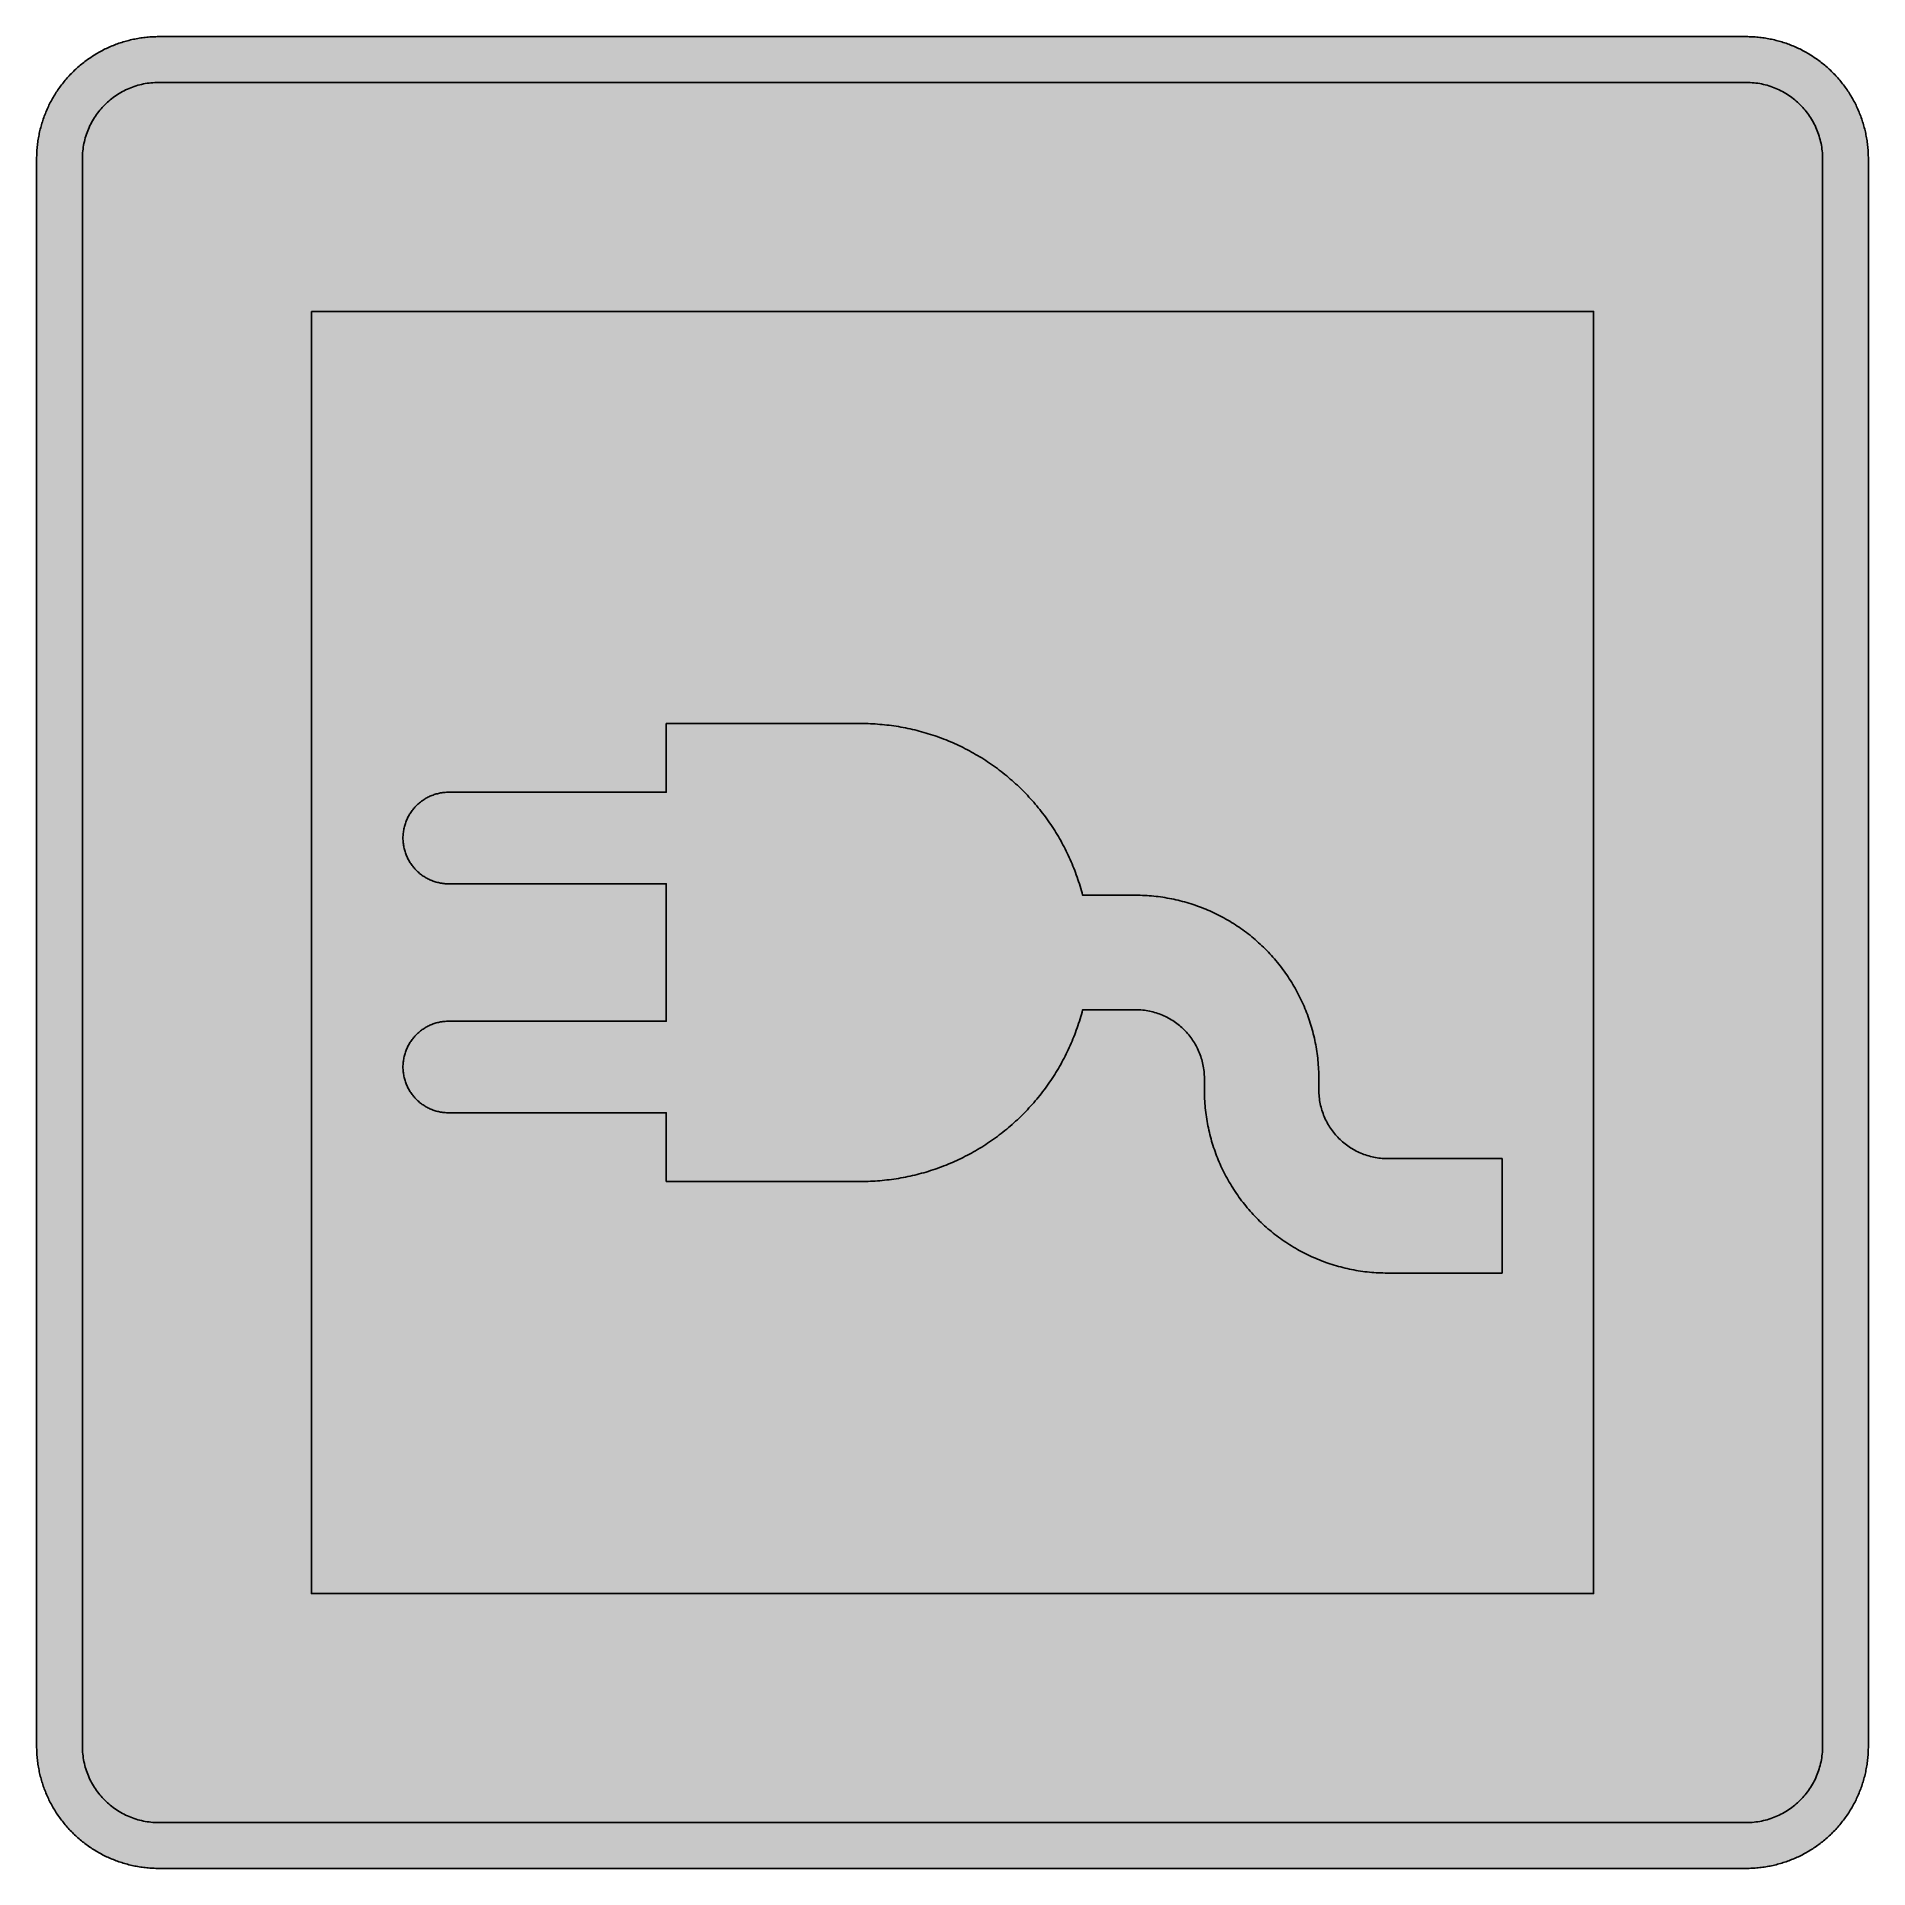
# Model space of a CAD drawing. Header units: millimetres. Extents: x 0 to 212, y 0 to 212.
import ezdxf

# ---------------------------------------------------------------- set-up
doc = ezdxf.new("R2010")
doc.units = ezdxf.units.MM

msp = doc.modelspace()

# ---------------------------------------------------------------- hatches: boundary and pattern name
for color, points in [(254, [(14.1633, 0.0536), (13.9878, 0.0533), (13.8125, 0.0559), (13.6373, 0.061), (13.462, 0.0686), (13.2893, 0.0787), (13.114, 0.0914), (12.9413, 0.1041), (12.7686, 0.1219), (12.5959, 0.1397), (12.4231, 0.16), (12.2504, 0.1829), (12.0777, 0.2057), (11.9075, 0.2337), (11.7373, 0.2616), (11.5672, 0.2921), (11.397, 0.3251), (11.2268, 0.3607), (11.0592, 0.3988), (10.8915, 0.4369), (10.7239, 0.4775), (10.5562, 0.5207), (10.3886, 0.5664), (10.2235, 0.6121), (10.0584, 0.6629), (9.8933, 0.7137), (9.7307, 0.7671), (9.5682, 0.8204), (9.4056, 0.8788), (9.2431, 0.9373), (9.083, 0.9982), (8.923, 1.0617), (8.763, 1.1252), (8.6055, 1.1938), (8.4455, 1.2624), (8.2906, 1.331), (8.1331, 1.4046), (7.9781, 1.4783), (7.8232, 1.5545), (7.6708, 1.6332), (7.5184, 1.7145), (7.366, 1.7958), (7.2161, 1.8796), (7.0663, 1.966), (6.919, 2.0523), (6.7716, 2.1438), (6.6243, 2.2352), (6.4795, 2.3266), (6.3348, 2.4232), (6.19, 2.5197), (6.0477, 2.6187), (5.908, 2.7178), (5.7683, 2.8194), (5.6286, 2.9235), (5.4915, 3.0302), (5.3543, 3.1369), (5.2197, 3.2461), (5.0851, 3.3579), (4.953, 3.4722), (4.8209, 3.5865), (4.6914, 3.7033), (4.5644, 3.8202), (4.4348, 3.9395), (4.3104, 4.0615), (4.1859, 4.1859), (4.0615, 4.3104), (3.9395, 4.4348), (3.8202, 4.5618), (3.7033, 4.6914), (3.5865, 4.8209), (3.4722, 4.953), (3.3579, 5.0851), (3.2487, 5.2197), (3.1369, 5.3543), (3.0302, 5.4915), (2.9235, 5.6286), (2.8194, 5.7683), (2.7178, 5.908), (2.6187, 6.0477), (2.5197, 6.19), (2.4232, 6.3348), (2.3266, 6.477), (2.2352, 6.6243), (2.1438, 6.7691), (2.0523, 6.9164), (1.966, 7.0663), (1.8796, 7.2161), (1.7958, 7.366), (1.7145, 7.5184), (1.6332, 7.6708), (1.5545, 7.8232), (1.4783, 7.9781), (1.4046, 8.1331), (1.331, 8.2906), (1.2598, 8.4455), (1.1913, 8.603), (1.1252, 8.763), (1.0592, 8.923), (0.9982, 9.083), (0.9373, 9.2431), (0.8763, 9.4056), (0.8204, 9.5682), (0.7645, 9.7307), (0.7112, 9.8933), (0.6604, 10.0584), (0.6121, 10.2235), (0.5639, 10.3911), (0.5207, 10.5562), (0.4775, 10.7239), (0.4343, 10.8915), (0.3962, 11.0592), (0.3607, 11.2268), (0.3251, 11.397), (0.2921, 11.5672), (0.2616, 11.7373), (0.2311, 11.9075), (0.2057, 12.0802), (0.1803, 12.2504), (0.1575, 12.4231), (0.1372, 12.5959), (0.1194, 12.7686), (0.1041, 12.9413), (0.0889, 13.1166), (0.0787, 13.2893), (0.0686, 13.4645), (0.061, 13.6373), (0.0559, 13.8125), (0.0508, 13.9878), (0.0508, 14.163), (0.0522, 197.6092), (0.0508, 197.7822), (0.0559, 197.9574), (0.061, 198.1327), (0.0686, 198.308), (0.0787, 198.4807), (0.0889, 198.6559), (0.1041, 198.8287), (0.1194, 199.0014), (0.1372, 199.1741), (0.1575, 199.3468), (0.1803, 199.5195), (0.2057, 199.6923), (0.2311, 199.8624), (0.2616, 200.0326), (0.2921, 200.2028), (0.3251, 200.373), (0.3607, 200.5432), (0.3962, 200.7108), (0.4343, 200.8784), (0.4775, 201.0461), (0.5207, 201.2137), (0.5639, 201.3814), (0.6121, 201.5465), (0.6604, 201.7116), (0.7112, 201.8767), (0.7645, 202.0392), (0.8204, 202.2018), (0.8763, 202.3643), (0.9373, 202.5269), (0.9982, 202.6869), (1.0592, 202.8469), (1.1252, 203.007), (1.1913, 203.1644), (1.2598, 203.3245), (1.331, 203.4794), (1.4046, 203.6369), (1.4783, 203.7918), (1.5545, 203.9468), (1.6332, 204.0992), (1.7145, 204.2516), (1.7958, 204.404), (1.8796, 204.5538), (1.966, 204.7037), (2.0523, 204.851), (2.1438, 204.9983), (2.2352, 205.1456), (2.3266, 205.2904), (2.4232, 205.4352), (2.5197, 205.58), (2.6187, 205.7222), (2.7178, 205.8619), (2.8194, 206.0016), (2.9235, 206.1413), (3.0302, 206.2785), (3.1369, 206.4156), (3.2487, 206.5503), (3.3579, 206.6849), (3.4722, 206.817), (3.5865, 206.949), (3.7033, 207.0786), (3.8202, 207.2056), (3.9395, 207.3351), (4.0615, 207.4596), (4.1859, 207.584), (4.3104, 207.7085), (4.4348, 207.8304), (4.5644, 207.9498), (4.6914, 208.0666), (4.8209, 208.1835), (4.953, 208.2978), (5.0851, 208.4121), (5.2197, 208.5213), (5.3543, 208.6331), (5.4915, 208.7397), (5.6286, 208.8464), (5.7683, 208.9506), (5.908, 209.0522), (6.0477, 209.1512), (6.19, 209.2503), (6.3348, 209.3468), (6.4795, 209.4433), (6.6243, 209.5348), (6.7716, 209.6262), (6.919, 209.7176), (7.0663, 209.804), (7.2161, 209.8904), (7.366, 209.9742), (7.5184, 210.0555), (7.6708, 210.1367), (7.8232, 210.2155), (7.9781, 210.2917), (8.1331, 210.3653), (8.2906, 210.439), (8.4455, 210.5101), (8.6055, 210.5787), (8.763, 210.6447), (8.923, 210.7108), (9.083, 210.7717), (9.2431, 210.8327), (9.4056, 210.8937), (9.5682, 210.9495), (9.7307, 211.0054), (9.8933, 211.0588), (10.0584, 211.1096), (10.2235, 211.1578), (10.3886, 211.2061), (10.5562, 211.2493), (10.7239, 211.2924), (10.8915, 211.3356), (11.0592, 211.3737), (11.2268, 211.4093), (11.397, 211.4448), (11.5672, 211.4779), (11.7373, 211.5083), (11.9075, 211.5388), (12.0777, 211.5642), (12.2504, 211.5896), (12.4231, 211.6125), (12.5959, 211.6328), (12.7686, 211.6506), (12.9413, 211.6658), (13.114, 211.6811), (13.2893, 211.6912), (13.462, 211.7014), (13.6373, 211.709), (13.8125, 211.7141), (13.9878, 211.7192), (14.163, 211.7192), (197.6078, 211.7203), (197.7822, 211.7192), (197.9574, 211.7141), (198.1327, 211.709), (198.3054, 211.7014), (198.4807, 211.6912), (198.6534, 211.6811), (198.8287, 211.6658), (199.0014, 211.6506), (199.1741, 211.6328), (199.3468, 211.6125), (199.5195, 211.5896), (199.6897, 211.5642), (199.8624, 211.5388), (200.0326, 211.5083), (200.2028, 211.4779), (200.373, 211.4448), (200.5432, 211.4093), (200.7108, 211.3737), (200.8784, 211.3356), (201.0461, 211.2924), (201.2137, 211.2493), (201.3788, 211.2061), (201.5465, 211.1578), (201.7116, 211.1096), (201.8767, 211.0588), (202.0392, 211.0054), (202.2018, 210.9495), (202.3643, 210.8937), (202.5269, 210.8327), (202.6869, 210.7717), (202.8469, 210.7108), (203.007, 210.6447), (203.167, 210.5787), (203.3245, 210.5101), (203.4794, 210.439), (203.6369, 210.3653), (203.7918, 210.2917), (203.9468, 210.2155), (204.0992, 210.1367), (204.2516, 210.0555), (204.404, 209.9742), (204.5538, 209.8904), (204.7037, 209.804), (204.8535, 209.7176), (205.0009, 209.6262), (205.1456, 209.5348), (205.293, 209.4433), (205.4352, 209.3468), (205.58, 209.2503), (205.7222, 209.1512), (205.8619, 209.0522), (206.0016, 208.9506), (206.1413, 208.8464), (206.2785, 208.7397), (206.4156, 208.6331), (206.5503, 208.5213), (206.6849, 208.4121), (206.817, 208.2978), (206.949, 208.1835), (207.0786, 208.0666), (207.2081, 207.9498), (207.3351, 207.8304), (207.4596, 207.7085), (207.584, 207.584), (207.7085, 207.4596), (207.8304, 207.3351), (207.9498, 207.2056), (208.0666, 207.0786), (208.1835, 206.949), (208.2978, 206.817), (208.4121, 206.6849), (208.5238, 206.5503), (208.6331, 206.4156), (208.7397, 206.2785), (208.8464, 206.1413), (208.9506, 206.0016), (209.0522, 205.8619), (209.1512, 205.7222), (209.2503, 205.58), (209.3468, 205.4352), (209.4433, 205.2904), (209.5348, 205.1456), (209.6262, 204.9983), (209.7176, 204.851), (209.804, 204.7037), (209.8904, 204.5538), (209.9742, 204.404), (210.0555, 204.2516), (210.1367, 204.0992), (210.2155, 203.9468), (210.2917, 203.7918), (210.3653, 203.6369), (210.439, 203.4794), (210.5076, 203.3245), (210.5762, 203.1644), (210.6447, 203.007), (210.7082, 202.8469), (210.7717, 202.6869), (210.8327, 202.5269), (210.8911, 202.3643), (210.9495, 202.2018), (211.0029, 202.0392), (211.0562, 201.8767), (211.107, 201.7116), (211.1578, 201.5465), (211.2035, 201.3814), (211.2493, 201.2137), (211.2924, 201.0461), (211.3331, 200.8784), (211.3712, 200.7108), (211.4093, 200.5432), (211.4448, 200.373), (211.4779, 200.2028), (211.5083, 200.0326), (211.5363, 199.8624), (211.5642, 199.6923), (211.5871, 199.5195), (211.6099, 199.3468), (211.6303, 199.1741), (211.648, 199.0014), (211.6658, 198.8287), (211.6785, 198.6559), (211.6912, 198.4807), (211.7014, 198.308), (211.709, 198.1327), (211.7141, 197.9574), (211.7166, 197.7822), (211.7166, 197.6069), (211.7189, 14.1647), (211.7166, 13.9878), (211.7141, 13.8125), (211.709, 13.6373), (211.7014, 13.4645), (211.6912, 13.2893), (211.6785, 13.1166), (211.6658, 12.9413), (211.648, 12.7686), (211.6303, 12.5959), (211.6099, 12.4231), (211.5871, 12.2504), (211.5642, 12.0802), (211.5363, 11.9075), (211.5083, 11.7373), (211.4779, 11.5672), (211.4448, 11.397), (211.4093, 11.2268), (211.3712, 11.0592), (211.3331, 10.8915), (211.2924, 10.7239), (211.2493, 10.5562), (211.2035, 10.3911), (211.1578, 10.2235), (211.107, 10.0584), (211.0562, 9.8933), (211.0029, 9.7307), (210.9495, 9.5682), (210.8911, 9.4056), (210.8327, 9.2431), (210.7717, 9.083), (210.7082, 8.923), (210.6447, 8.763), (210.5762, 8.603), (210.5076, 8.4455), (210.439, 8.2906), (210.3653, 8.1331), (210.2917, 7.9781), (210.2155, 7.8232), (210.1367, 7.6708), (210.0555, 7.5184), (209.9742, 7.366), (209.8904, 7.2161), (209.804, 7.0663), (209.7176, 6.9164), (209.6262, 6.7691), (209.5348, 6.6243), (209.4433, 6.477), (209.3468, 6.3348), (209.2503, 6.19), (209.1512, 6.0477), (209.0522, 5.908), (208.9506, 5.7683), (208.8464, 5.6286), (208.7397, 5.4915), (208.6331, 5.3543), (208.5238, 5.2197), (208.4121, 5.0851), (208.2978, 4.953), (208.1835, 4.8209), (208.0666, 4.6914), (207.9498, 4.5618), (207.8304, 4.4348), (207.7085, 4.3104), (207.584, 4.1859), (207.4596, 4.0615), (207.3351, 3.9395), (207.2081, 3.8202), (207.0786, 3.7033), (206.949, 3.5865), (206.817, 3.4722), (206.6849, 3.3579), (206.5503, 3.2461), (206.4156, 3.1369), (206.2785, 3.0302), (206.1413, 2.9235), (206.0016, 2.8194), (205.8619, 2.7178), (205.7222, 2.6187), (205.58, 2.5197), (205.4352, 2.4232), (205.293, 2.3266), (205.1456, 2.2352), (205.0009, 2.1438), (204.8535, 2.0523), (204.7037, 1.966), (204.5538, 1.8796), (204.404, 1.7958), (204.2516, 1.7145), (204.0992, 1.6332), (203.9468, 1.5545), (203.7918, 1.4783), (203.6369, 1.4046), (203.4794, 1.331), (203.3245, 1.2624), (203.167, 1.1938), (203.007, 1.1252), (202.8469, 1.0617), (202.6869, 0.9982), (202.5269, 0.9373), (202.3643, 0.8788), (202.2018, 0.8204), (202.0392, 0.7671), (201.8767, 0.7137), (201.7116, 0.6629), (201.5465, 0.6121), (201.3788, 0.5664), (201.2137, 0.5207), (201.0461, 0.4775), (200.8784, 0.4369), (200.7108, 0.3988), (200.5432, 0.3607), (200.373, 0.3251), (200.2028, 0.2921), (200.0326, 0.2616), (199.8624, 0.2337), (199.6897, 0.2057), (199.5195, 0.1829), (199.3468, 0.16), (199.1741, 0.1397), (199.0014, 0.1219), (198.8287, 0.1041), (198.6534, 0.0914), (198.4807, 0.0787), (198.3054, 0.0686), (198.1327, 0.061), (197.9574, 0.0559), (197.7822, 0.0533), (197.6069, 0.0533)]), (144, [(14.1633, 5.3453), (13.9344, 5.3467), (13.7084, 5.3543), (13.4849, 5.3696), (13.2613, 5.3899), (13.0378, 5.4153), (12.8194, 5.4458), (12.6009, 5.4813), (12.385, 5.522), (12.1717, 5.5702), (11.9583, 5.621), (11.7475, 5.6794), (11.5392, 5.7404), (11.3335, 5.8064), (11.1303, 5.8801), (10.9296, 5.9563), (10.729, 6.0376), (10.5334, 6.1239), (10.3378, 6.2128), (10.1473, 6.3094), (9.9593, 6.4084), (9.7714, 6.5126), (9.5885, 6.6218), (9.4082, 6.7335), (9.2304, 6.8504), (9.0576, 6.9698), (8.8849, 7.0968), (8.7173, 7.2238), (8.5522, 7.3584), (8.3896, 7.4955), (8.2321, 7.6352), (8.0772, 7.78), (7.9273, 7.9273), (7.7775, 8.0772), (7.6352, 8.2321), (7.493, 8.3922), (7.3558, 8.5522), (7.2238, 8.7173), (7.0942, 8.8875), (6.9698, 9.0576), (6.8504, 9.2329), (6.7335, 9.4107), (6.6192, 9.591), (6.5126, 9.7739), (6.4084, 9.9593), (6.3068, 10.1473), (6.2128, 10.3403), (6.1214, 10.5334), (6.035, 10.7315), (5.9538, 10.9296), (5.8776, 11.1303), (5.8064, 11.3335), (5.7404, 11.5418), (5.6769, 11.75), (5.621, 11.9583), (5.5677, 12.1717), (5.522, 12.385), (5.4813, 12.6009), (5.4432, 12.8194), (5.4127, 13.0404), (5.3873, 13.2613), (5.3696, 13.4849), (5.3543, 13.7084), (5.3467, 13.937), (5.3416, 14.163), (5.3439, 197.6092), (5.3467, 197.8355), (5.3543, 198.0616), (5.3696, 198.2851), (5.3873, 198.5086), (5.4127, 198.7321), (5.4432, 198.9506), (5.4813, 199.169), (5.522, 199.3849), (5.5677, 199.5983), (5.621, 199.8116), (5.6769, 200.0225), (5.7404, 200.2307), (5.8064, 200.4365), (5.8776, 200.6397), (5.9538, 200.8403), (6.035, 201.041), (6.1214, 201.2366), (6.2128, 201.4322), (6.3068, 201.6227), (6.4084, 201.8106), (6.5126, 201.9986), (6.6192, 202.1815), (6.7335, 202.3618), (6.8504, 202.5396), (6.9698, 202.7123), (7.0942, 202.885), (7.2238, 203.0527), (7.3558, 203.2178), (7.493, 203.3803), (7.6352, 203.5378), (7.7775, 203.6928), (7.9273, 203.8426), (8.0772, 203.9925), (8.2321, 204.1347), (8.3896, 204.277), (8.5522, 204.4141), (8.7173, 204.5462), (8.8849, 204.6757), (9.0576, 204.8002), (9.2304, 204.9196), (9.4082, 205.0364), (9.5885, 205.1507), (9.7714, 205.2574), (9.9593, 205.3615), (10.1473, 205.4631), (10.3378, 205.5571), (10.5334, 205.6486), (10.729, 205.7349), (10.9296, 205.8162), (11.1303, 205.8924), (11.3335, 205.9635), (11.5392, 206.0296), (11.7475, 206.0931), (11.9583, 206.1489), (12.1717, 206.2023), (12.385, 206.248), (12.6009, 206.2886), (12.8194, 206.3267), (13.0378, 206.3572), (13.2613, 206.3826), (13.4849, 206.4004), (13.7084, 206.4156), (13.9344, 206.4233), (14.163, 206.4283), (197.6078, 206.4286), (197.833, 206.4233), (198.0616, 206.4156), (198.2851, 206.4004), (198.5086, 206.3826), (198.7296, 206.3572), (198.9506, 206.3267), (199.169, 206.2886), (199.3849, 206.248), (199.5983, 206.2023), (199.8116, 206.1489), (200.0199, 206.0931), (200.2282, 206.0296), (200.4365, 205.9635), (200.6397, 205.8924), (200.8403, 205.8162), (201.0385, 205.7349), (201.2366, 205.6486), (201.4296, 205.5571), (201.6227, 205.4631), (201.8106, 205.3615), (201.996, 205.2574), (202.1789, 205.1507), (202.3593, 205.0364), (202.5371, 204.9196), (202.7123, 204.8002), (202.8825, 204.6757), (203.0527, 204.5462), (203.2178, 204.4141), (203.3778, 204.277), (203.5378, 204.1347), (203.6928, 203.9925), (203.8426, 203.8426), (203.9899, 203.6928), (204.1347, 203.5378), (204.2744, 203.3803), (204.4116, 203.2178), (204.5462, 203.0527), (204.6732, 202.885), (204.8002, 202.7123), (204.9196, 202.5396), (205.0364, 202.3618), (205.1482, 202.1815), (205.2574, 201.9986), (205.3615, 201.8106), (205.4606, 201.6227), (205.5571, 201.4322), (205.646, 201.2366), (205.7324, 201.041), (205.8137, 200.8403), (205.8899, 200.6397), (205.9635, 200.4365), (206.0296, 200.2307), (206.0905, 200.0225), (206.1489, 199.8116), (206.1997, 199.5983), (206.248, 199.3849), (206.2886, 199.169), (206.3242, 198.9506), (206.3547, 198.7321), (206.3801, 198.5086), (206.4004, 198.2851), (206.4156, 198.0616), (206.4233, 197.8355), (206.4258, 197.6069), (206.4272, 14.1647), (206.4233, 13.937), (206.4156, 13.7084), (206.4004, 13.4849), (206.3801, 13.2613), (206.3547, 13.0404), (206.3242, 12.8194), (206.2886, 12.6009), (206.248, 12.385), (206.1997, 12.1717), (206.1489, 11.9583), (206.0905, 11.75), (206.0296, 11.5418), (205.9635, 11.3335), (205.8899, 11.1303), (205.8137, 10.9296), (205.7324, 10.7315), (205.646, 10.5334), (205.5571, 10.3403), (205.4606, 10.1473), (205.3615, 9.9593), (205.2574, 9.7739), (205.1482, 9.591), (205.0364, 9.4107), (204.9196, 9.2329), (204.8002, 9.0576), (204.6732, 8.8875), (204.5462, 8.7173), (204.4116, 8.5522), (204.2744, 8.3922), (204.1347, 8.2321), (203.9899, 8.0772), (203.8426, 7.9273), (203.6928, 7.78), (203.5378, 7.6352), (203.3778, 7.4955), (203.2178, 7.3584), (203.0527, 7.2238), (202.8825, 7.0968), (202.7123, 6.9698), (202.5371, 6.8504), (202.3593, 6.7335), (202.1789, 6.6218), (201.996, 6.5126), (201.8106, 6.4084), (201.6227, 6.3094), (201.4296, 6.2128), (201.2366, 6.1239), (201.0385, 6.0376), (200.8403, 5.9563), (200.6397, 5.8801), (200.4365, 5.8064), (200.2282, 5.7404), (200.0199, 5.6794), (199.8116, 5.621), (199.5983, 5.5702), (199.3849, 5.522), (199.169, 5.4813), (198.9506, 5.4458), (198.7296, 5.4153), (198.5086, 5.3899), (198.2851, 5.3696), (198.0616, 5.3543), (197.833, 5.3467), (197.6069, 5.3442)]), (254, [(31.8022, 179.9703), (179.9689, 179.9703), (179.9689, 31.8036), (31.8022, 31.8036)]), (59, [(169.3855, 68.8453), (169.3855, 82.0744), (156.1564, 82.0744), (155.9509, 82.075), (155.7477, 82.0826), (155.5445, 82.0953), (155.3439, 82.1131), (155.1432, 82.136), (154.9476, 82.1639), (154.7495, 82.1969), (154.5565, 82.235), (154.3634, 82.2757), (154.1704, 82.3239), (153.9824, 82.3747), (153.7945, 82.4306), (153.609, 82.489), (153.4262, 82.5551), (153.2458, 82.6237), (153.0655, 82.6973), (152.8877, 82.7735), (152.715, 82.8548), (152.5422, 82.9412), (152.3721, 83.0301), (152.2044, 83.124), (152.0393, 83.2231), (151.8768, 83.3222), (151.7167, 83.4288), (151.5593, 83.5381), (151.4069, 83.6498), (151.2545, 83.7667), (151.1071, 83.886), (150.9598, 84.008), (150.8176, 84.135), (150.6779, 84.2645), (150.5433, 84.3966), (150.4086, 84.5337), (150.2791, 84.6734), (150.1521, 84.8157), (150.0302, 84.9605), (149.9108, 85.1103), (149.794, 85.2602), (149.6822, 85.4151), (149.573, 85.5726), (149.4688, 85.7326), (149.3672, 85.8952), (149.2682, 86.0603), (149.1767, 86.2254), (149.0853, 86.3956), (149.0015, 86.5683), (148.9177, 86.7435), (148.8415, 86.9213), (148.7678, 87.0991), (148.6992, 87.282), (148.6357, 87.4649), (148.5748, 87.6503), (148.5189, 87.8383), (148.4681, 88.0262), (148.4198, 88.2167), (148.3792, 88.4098), (148.3411, 88.6054), (148.3081, 88.8009), (148.2827, 88.9991), (148.2598, 89.1997), (148.242, 89.4004), (148.2268, 89.601), (148.2192, 89.8068), (148.2166, 90.01), (148.2189, 91.3349), (148.2166, 91.5975), (148.2115, 91.8591), (148.2039, 92.1207), (148.1912, 92.3823), (148.176, 92.644), (148.1582, 92.9056), (148.1379, 93.1647), (148.115, 93.4263), (148.0871, 93.6854), (148.0566, 93.9444), (148.0236, 94.201), (147.9855, 94.4575), (147.9448, 94.7166), (147.9017, 94.9706), (147.8559, 95.2271), (147.8077, 95.4811), (147.7543, 95.7351), (147.6985, 95.9891), (147.64, 96.2406), (147.5791, 96.4921), (147.5156, 96.7435), (147.447, 96.9924), (147.3759, 97.2414), (147.3022, 97.4877), (147.226, 97.7367), (147.1473, 97.9805), (147.0635, 98.2269), (146.9796, 98.4707), (146.8907, 98.712), (146.7993, 98.9533), (146.7028, 99.1946), (146.6063, 99.4334), (146.5072, 99.6696), (146.4031, 99.9084), (146.2964, 100.142), (146.1897, 100.3757), (146.0779, 100.6094), (145.9611, 100.8405), (145.8443, 101.0717), (145.7249, 101.3003), (145.6004, 101.5263), (145.476, 101.7524), (145.3464, 101.9785), (145.2143, 102.1994), (145.0823, 102.4204), (144.9451, 102.6414), (144.8054, 102.8598), (144.6632, 103.0757), (144.5158, 103.2916), (144.3685, 103.505), (144.2187, 103.7158), (144.0663, 103.9266), (143.9088, 104.1349), (143.7513, 104.3407), (143.5887, 104.5439), (143.4262, 104.7471), (143.2585, 104.9477), (143.0884, 105.1484), (142.9182, 105.344), (142.7429, 105.5395), (142.5651, 105.7326), (142.3873, 105.9231), (142.2044, 106.1136), (142.019, 106.299), (141.8311, 106.4844), (141.6431, 106.6673), (141.4526, 106.8476), (141.2596, 107.0229), (141.064, 107.1982), (140.8659, 107.3709), (140.6677, 107.5385), (140.4671, 107.7062), (140.2639, 107.8713), (140.0581, 108.0313), (139.8524, 108.1913), (139.6441, 108.3462), (139.4358, 108.4986), (139.2225, 108.651), (139.0091, 108.7984), (138.7958, 108.9431), (138.5773, 109.0854), (138.3614, 109.2251), (138.1404, 109.3622), (137.9195, 109.4969), (137.6959, 109.6289), (137.4724, 109.7559), (137.2464, 109.8829), (137.0178, 110.0049), (136.7892, 110.1268), (136.5606, 110.2436), (136.3294, 110.3579), (136.0957, 110.4697), (135.8621, 110.5789), (135.6258, 110.6856), (135.3896, 110.7872), (135.1509, 110.8888), (134.9121, 110.9853), (134.6733, 111.0793), (134.432, 111.1707), (134.1882, 111.2596), (133.9444, 111.346), (133.7005, 111.4298), (133.4541, 111.5085), (133.2078, 111.5847), (132.9588, 111.6584), (132.7099, 111.7295), (132.461, 111.7981), (132.2095, 111.8616), (131.9606, 111.9226), (131.7066, 111.981), (131.4552, 112.0369), (131.2012, 112.0902), (130.9446, 112.1385), (130.6906, 112.1842), (130.4341, 112.2274), (130.1775, 112.268), (129.9185, 112.3061), (129.6619, 112.3391), (129.4028, 112.3696), (129.1438, 112.3975), (128.8821, 112.4204), (128.6231, 112.4407), (128.3614, 112.4585), (128.0998, 112.4737), (127.8382, 112.4864), (127.5766, 112.4941), (127.315, 112.4991), (127.0508, 112.4991), (120.9216, 112.5015), (120.8507, 112.7658), (120.777, 113.03), (120.7008, 113.2942), (120.6246, 113.5583), (120.5433, 113.8199), (120.4595, 114.079), (120.3731, 114.3381), (120.2842, 114.5972), (120.1928, 114.8563), (120.0988, 115.1128), (120.0023, 115.3668), (119.9032, 115.6208), (119.8016, 115.8748), (119.6975, 116.1263), (119.5908, 116.3752), (119.4816, 116.6266), (119.3698, 116.873), (119.2555, 117.1194), (119.1387, 117.3658), (119.0219, 117.6096), (118.8999, 117.8535), (118.7755, 118.0948), (118.6485, 118.3361), (118.5189, 118.5748), (118.3869, 118.811), (118.2548, 119.0473), (118.1176, 119.2809), (117.9805, 119.5146), (117.8382, 119.7483), (117.696, 119.9769), (117.5487, 120.2055), (117.4013, 120.4341), (117.2515, 120.6602), (117.0991, 120.8837), (116.9441, 121.1072), (116.7867, 121.3282), (116.6266, 121.5466), (116.4641, 121.7651), (116.3015, 121.981), (116.1339, 122.1969), (115.9662, 122.4077), (115.7961, 122.6185), (115.6233, 122.8293), (115.4481, 123.0376), (115.2703, 123.2433), (115.0899, 123.4465), (114.9096, 123.6497), (114.7242, 123.8504), (114.5388, 124.0485), (114.3508, 124.2466), (114.1603, 124.4422), (113.9698, 124.6353), (113.7742, 124.8258), (113.5786, 125.0163), (113.3805, 125.2042), (113.1799, 125.3896), (112.9767, 125.5725), (112.7735, 125.7554), (112.5652, 125.9332), (112.3569, 126.111), (112.1486, 126.2863), (111.9353, 126.4615), (111.7194, 126.6317), (111.5035, 126.8019), (111.285, 126.9695), (111.0666, 127.1346), (110.8456, 127.2946), (110.6221, 127.4547), (110.3986, 127.6121), (110.1725, 127.7671), (109.9464, 127.922), (109.7178, 128.0719), (109.4867, 128.2192), (109.2556, 128.364), (109.0244, 128.5062), (108.7907, 128.6459), (108.5545, 128.7856), (108.3183, 128.9202), (108.0795, 129.0523), (107.8408, 129.1819), (107.602, 129.3114), (107.3582, 129.4359), (107.1169, 129.5578), (106.873, 129.6797), (106.6267, 129.7965), (106.3828, 129.9108), (106.1339, 130.0251), (105.8875, 130.1344), (105.6361, 130.241), (105.3871, 130.3452), (105.1357, 130.4493), (104.8817, 130.5484), (104.6302, 130.6449), (104.3762, 130.7389), (104.1197, 130.8303), (103.8631, 130.9192), (103.6066, 131.0056), (103.3475, 131.0894), (103.0884, 131.1707), (102.8294, 131.2494), (102.5703, 131.3256), (102.3087, 131.3993), (102.047, 131.4704), (101.7829, 131.5364), (101.5187, 131.6025), (101.2546, 131.666), (100.9904, 131.7244), (100.7237, 131.7828), (100.457, 131.8362), (100.1903, 131.887), (99.9236, 131.9378), (99.6544, 131.9835), (99.3877, 132.0267), (99.1184, 132.0673), (98.8466, 132.1054), (98.5774, 132.141), (98.3056, 132.174), (98.0364, 132.2019), (97.7646, 132.2299), (97.4903, 132.2527), (97.2185, 132.2756), (96.9467, 132.2934), (96.6724, 132.3086), (96.3981, 132.3213), (96.1238, 132.3315), (95.8494, 132.3391), (95.5751, 132.3416), (95.3008, 132.3442), (72.8126, 132.3453), (72.8126, 124.4078), (47.6772, 124.4078), (47.5386, 124.4041), (47.404, 124.399), (47.2694, 124.3914), (47.1348, 124.3787), (47.0027, 124.3635), (46.8706, 124.3457), (46.7385, 124.3228), (46.609, 124.3), (46.482, 124.272), (46.355, 124.239), (46.228, 124.206), (46.1035, 124.1679), (45.9791, 124.1273), (45.8572, 124.0841), (45.7352, 124.0384), (45.6159, 123.9901), (45.499, 123.9393), (45.3822, 123.8834), (45.2679, 123.8275), (45.1536, 123.7666), (45.0418, 123.7056), (44.9326, 123.6396), (44.8234, 123.5735), (44.7167, 123.5024), (44.6126, 123.4288), (44.511, 123.3551), (44.4094, 123.2764), (44.3103, 123.1976), (44.2138, 123.1163), (44.1173, 123.0325), (44.0258, 122.9462), (43.9344, 122.8573), (43.8455, 122.7658), (43.7591, 122.6718), (43.6753, 122.5779), (43.594, 122.4813), (43.5127, 122.3823), (43.4365, 122.2807), (43.3603, 122.1765), (43.2892, 122.0724), (43.2181, 121.9657), (43.1495, 121.859), (43.086, 121.7473), (43.0225, 121.6355), (42.9641, 121.5238), (42.9057, 121.4095), (42.8523, 121.2926), (42.8015, 121.1732), (42.7507, 121.0539), (42.705, 120.9345), (42.6618, 120.8126), (42.6212, 120.6881), (42.5856, 120.5636), (42.5501, 120.4366), (42.5196, 120.3096), (42.4917, 120.1801), (42.4663, 120.0506), (42.4459, 119.921), (42.4256, 119.7889), (42.4104, 119.6569), (42.4002, 119.5222), (42.3901, 119.3876), (42.385, 119.2505), (42.385, 119.1158), (42.385, 118.9787), (42.3901, 118.8415), (42.4002, 118.7069), (42.4104, 118.5748), (42.4256, 118.4402), (42.4459, 118.3081), (42.4663, 118.1786), (42.4917, 118.049), (42.5196, 117.9195), (42.5501, 117.7925), (42.5856, 117.6655), (42.6212, 117.541), (42.6618, 117.4166), (42.705, 117.2947), (42.7507, 117.1753), (42.8015, 117.0559), (42.8523, 116.9365), (42.9057, 116.8197), (42.9641, 116.7054), (43.0225, 116.5911), (43.086, 116.4819), (43.1495, 116.3701), (43.2181, 116.2634), (43.2892, 116.1567), (43.3603, 116.0501), (43.4365, 115.9485), (43.5127, 115.8469), (43.594, 115.7478), (43.6753, 115.6513), (43.7591, 115.5573), (43.8455, 115.4633), (43.9344, 115.3719), (44.0258, 115.283), (44.1173, 115.1966), (44.2138, 115.1128), (44.3103, 115.0315), (44.4094, 114.9528), (44.511, 114.874), (44.6126, 114.8004), (44.7167, 114.7267), (44.8234, 114.6556), (44.9326, 114.5896), (45.0418, 114.5235), (45.1536, 114.4626), (45.2679, 114.4016), (45.3822, 114.3457), (45.499, 114.2898), (45.6159, 114.239), (45.7352, 114.1908), (45.8572, 114.1451), (45.9791, 114.1019), (46.1035, 114.0612), (46.228, 114.0231), (46.355, 113.9901), (46.482, 113.9596), (46.609, 113.9317), (46.7385, 113.9063), (46.8706, 113.8834), (47.0027, 113.8657), (47.1348, 113.8504), (47.2694, 113.8377), (47.404, 113.8301), (47.5386, 113.825), (47.6758, 113.8225), (72.8126, 113.8244), (72.8126, 97.9494), (47.6772, 97.9494), (47.5386, 97.9475), (47.404, 97.9424), (47.2694, 97.9322), (47.1348, 97.9221), (47.0027, 97.9068), (46.8706, 97.8865), (46.7385, 97.8662), (46.609, 97.8408), (46.482, 97.8129), (46.355, 97.7824), (46.228, 97.7468), (46.1035, 97.7113), (45.9791, 97.6706), (45.8572, 97.6274), (45.7352, 97.5817), (45.6159, 97.5309), (45.499, 97.4801), (45.3822, 97.4268), (45.2679, 97.3684), (45.1536, 97.3099), (45.0418, 97.2464), (44.9326, 97.1829), (44.8234, 97.1144), (44.7167, 97.0432), (44.6126, 96.9721), (44.511, 96.8959), (44.4094, 96.8197), (44.3103, 96.7384), (44.2138, 96.6572), (44.1173, 96.5733), (44.0258, 96.487), (43.9344, 96.3981), (43.8455, 96.3066), (43.7591, 96.2152), (43.6753, 96.1187), (43.594, 96.0222), (43.5127, 95.9231), (43.4365, 95.8215), (43.3603, 95.7199), (43.2892, 95.6158), (43.2181, 95.5091), (43.1495, 95.3999), (43.086, 95.2906), (43.0225, 95.1789), (42.9641, 95.0646), (42.9057, 94.9503), (42.8523, 94.8334), (42.8015, 94.7166), (42.7507, 94.5972), (42.705, 94.4753), (42.6618, 94.3534), (42.6212, 94.2289), (42.5856, 94.1045), (42.5501, 93.9775), (42.5196, 93.8505), (42.4917, 93.7235), (42.4663, 93.5939), (42.4459, 93.4618), (42.4256, 93.3298), (42.4104, 93.1977), (42.4002, 93.0631), (42.3901, 92.9284), (42.385, 92.7938), (42.385, 92.6567), (42.385, 92.5195), (42.3901, 92.3849), (42.4002, 92.2503), (42.4104, 92.1156), (42.4256, 91.9836), (42.4459, 91.8515), (42.4663, 91.7194), (42.4917, 91.5899), (42.5196, 91.4603), (42.5501, 91.3333), (42.5856, 91.2089), (42.6212, 91.0819), (42.6618, 90.9599), (42.705, 90.838), (42.7507, 90.7161), (42.8015, 90.5967), (42.8523, 90.4773), (42.9057, 90.363), (42.9641, 90.2462), (43.0225, 90.1344), (43.086, 90.0227), (43.1495, 89.9135), (43.2181, 89.8042), (43.2892, 89.6976), (43.3603, 89.5934), (43.4365, 89.4893), (43.5127, 89.3902), (43.594, 89.2912), (43.6753, 89.1921), (43.7591, 89.0981), (43.8455, 89.0041), (43.9344, 88.9152), (44.0258, 88.8263), (44.1173, 88.74), (44.2138, 88.6562), (44.3103, 88.5723), (44.4094, 88.4936), (44.511, 88.4149), (44.6126, 88.3412), (44.7167, 88.2675), (44.8234, 88.199), (44.9326, 88.1304), (45.0418, 88.0669), (45.1536, 88.0034), (45.2679, 87.9424), (45.3822, 87.8865), (45.499, 87.8332), (45.6159, 87.7799), (45.7352, 87.7316), (45.8572, 87.6859), (45.9791, 87.6427), (46.1035, 87.6021), (46.228, 87.5665), (46.355, 87.5309), (46.482, 87.5005), (46.609, 87.4725), (46.7385, 87.4471), (46.8706, 87.4268), (47.0027, 87.4065), (47.1348, 87.3912), (47.2694, 87.3811), (47.404, 87.3709), (47.5386, 87.3658), (47.6758, 87.3658), (72.8126, 87.3661), (72.8126, 79.4286), (95.3022, 79.4286), (95.5751, 79.4283), (95.8494, 79.4334), (96.1238, 79.441), (96.3981, 79.4512), (96.6724, 79.4639), (96.9467, 79.4791), (97.2185, 79.4969), (97.4903, 79.5172), (97.7646, 79.5426), (98.0364, 79.568), (98.3056, 79.5985), (98.5774, 79.6315), (98.8466, 79.6671), (99.1184, 79.7027), (99.3877, 79.7433), (99.6544, 79.789), (99.9236, 79.8347), (100.1903, 79.883), (100.457, 79.9338), (100.7237, 79.9897), (100.9904, 80.0456), (101.2546, 80.1065), (101.5187, 80.1675), (101.7829, 80.2335), (102.047, 80.3021), (102.3087, 80.3707), (102.5703, 80.4443), (102.8294, 80.5205), (103.0884, 80.5993), (103.3475, 80.6806), (103.6066, 80.7644), (103.8631, 80.8507), (104.1197, 80.9396), (104.3762, 81.0311), (104.6302, 81.1251), (104.8817, 81.2216), (105.1357, 81.3232), (105.3871, 81.4248), (105.6361, 81.5289), (105.8875, 81.6356), (106.1339, 81.7474), (106.3828, 81.8591), (106.6267, 81.9734), (106.873, 82.0903), (107.1169, 82.2122), (107.3582, 82.3341), (107.602, 82.4586), (107.8408, 82.5881), (108.0795, 82.7176), (108.3183, 82.8497), (108.5545, 82.9843), (108.7907, 83.124), (109.0244, 83.2637), (109.2556, 83.406), (109.4867, 83.5508), (109.7178, 83.6981), (109.9464, 83.8479), (110.1725, 84.0003), (110.3986, 84.1578), (110.6221, 84.3153), (110.8456, 84.4753), (111.0666, 84.6353), (111.285, 84.8004), (111.5035, 84.9681), (111.7194, 85.1383), (111.9353, 85.3084), (112.1486, 85.4837), (112.3569, 85.659), (112.5652, 85.8368), (112.7735, 86.0146), (112.9767, 86.1974), (113.1799, 86.3803), (113.3805, 86.5657), (113.5786, 86.7537), (113.7742, 86.9442), (113.9698, 87.1347), (114.1603, 87.3277), (114.3508, 87.5233), (114.5388, 87.7214), (114.7242, 87.9196), (114.9096, 88.1202), (115.0899, 88.3234), (115.2703, 88.5266), (115.4481, 88.7324), (115.6233, 88.9406), (115.7961, 89.1489), (115.9662, 89.3623), (116.1339, 89.5731), (116.3015, 89.789), (116.4641, 90.0049), (116.6266, 90.2233), (116.7867, 90.4418), (116.9441, 90.6628), (117.0991, 90.8863), (117.2515, 91.1098), (117.4013, 91.3359), (117.5487, 91.5645), (117.696, 91.7931), (117.8382, 92.0217), (117.9805, 92.2553), (118.1176, 92.489), (118.2548, 92.7227), (118.3869, 92.9589), (118.5189, 93.1951), (118.6485, 93.4339), (118.7755, 93.6752), (118.8999, 93.9165), (119.0219, 94.1603), (119.1387, 94.4042), (119.2555, 94.6506), (119.3698, 94.8969), (119.4816, 95.1459), (119.5908, 95.3948), (119.6975, 95.6437), (119.8016, 95.8977), (119.9032, 96.1492), (120.0023, 96.4032), (120.0988, 96.6597), (120.1928, 96.9162), (120.2842, 97.1728), (120.3731, 97.4319), (120.4595, 97.6909), (120.5433, 97.9526), (120.6246, 98.2142), (120.7008, 98.4758), (120.777, 98.74), (120.8507, 99.0041), (120.9192, 99.2708), (127.0522, 99.2724), (127.2565, 99.2683), (127.4597, 99.2607), (127.6629, 99.248), (127.8636, 99.2302), (128.0617, 99.2073), (128.2598, 99.1794), (128.4554, 99.1464), (128.651, 99.1108), (128.844, 99.0676), (129.0345, 99.0219), (129.225, 98.9711), (129.413, 98.9152), (129.5984, 98.8543), (129.7813, 98.7882), (129.9616, 98.7196), (130.142, 98.6485), (130.3172, 98.5698), (130.4925, 98.4885), (130.6652, 98.4021), (130.8354, 98.3132), (131.003, 98.2193), (131.1681, 98.1227), (131.3307, 98.0211), (131.4882, 97.9145), (131.6457, 97.8078), (131.8006, 97.6935), (131.953, 97.5792), (132.1003, 97.4573), (132.2451, 97.3353), (132.3873, 97.2083), (132.527, 97.0788), (132.6642, 96.9467), (132.7963, 96.8096), (132.9258, 96.6699), (133.0528, 96.5276), (133.1773, 96.3828), (133.2967, 96.233), (133.411, 96.0831), (133.5253, 95.9282), (133.6319, 95.7707), (133.7386, 95.6107), (133.8402, 95.4481), (133.9367, 95.2856), (134.0307, 95.1179), (134.1196, 94.9477), (134.206, 94.775), (134.2873, 94.5998), (134.366, 94.422), (134.4371, 94.2442), (134.5057, 94.0638), (134.5717, 93.8784), (134.6327, 93.693), (134.6886, 93.5076), (134.7394, 93.3171), (134.7851, 93.1266), (134.8283, 92.9335), (134.8638, 92.7379), (134.8969, 92.5424), (134.9248, 92.3442), (134.9477, 92.1461), (134.9654, 91.9455), (134.9781, 91.7423), (134.9858, 91.5391), (134.9883, 91.3333), (134.9897, 90.0119), (134.9908, 89.7484), (134.9959, 89.4842), (135.0035, 89.2226), (135.0137, 88.961), (135.0289, 88.6993), (135.0467, 88.4377), (135.067, 88.1786), (135.0924, 87.9196), (135.1204, 87.6579), (135.1509, 87.4014), (135.1839, 87.1423), (135.2194, 86.8858), (135.2601, 86.6267), (135.3033, 86.3727), (135.349, 86.1162), (135.3998, 85.8622), (135.4506, 85.6082), (135.5065, 85.3542), (135.5649, 85.1027), (135.6258, 84.8512), (135.6919, 84.5998), (135.7605, 84.3509), (135.829, 84.1019), (135.9027, 83.853), (135.9814, 83.6066), (136.0602, 83.3628), (136.144, 83.1164), (136.2278, 82.8726), (136.3167, 82.6313), (136.4082, 82.39), (136.5021, 82.1487), (136.6012, 81.9099), (136.7003, 81.6712), (136.8044, 81.4349), (136.9085, 81.1987), (137.0178, 80.965), (137.1295, 80.7339), (137.2438, 80.5028), (137.3632, 80.2716), (137.4826, 80.043), (137.607, 79.8144), (137.7315, 79.5884), (137.861, 79.3648), (137.9931, 79.1413), (138.1252, 78.9203), (138.2624, 78.7019), (138.4021, 78.4835), (138.5443, 78.2676), (138.6916, 78.0517), (138.8389, 77.8383), (138.9888, 77.6275), (139.1437, 77.4167), (139.2987, 77.2084), (139.4562, 77.0026), (139.6187, 76.7969), (139.7838, 76.5962), (139.9489, 76.393), (140.1191, 76.1949), (140.2893, 75.9993), (140.4645, 75.8038), (140.6423, 75.6107), (140.8227, 75.4177), (141.003, 75.2297), (141.1884, 75.0418), (141.3764, 74.8563), (141.5644, 74.676), (141.7549, 74.4957), (141.9504, 74.3179), (142.1435, 74.1451), (142.3416, 73.9724), (142.5397, 73.8022), (142.7404, 73.6371), (142.9436, 73.472), (143.1493, 73.312), (143.3551, 73.152), (143.5633, 72.9971), (143.7716, 72.8421), (143.985, 72.6923), (144.1983, 72.5449), (144.4117, 72.4002), (144.6301, 72.2579), (144.8486, 72.1182), (145.067, 71.9811), (145.288, 71.8464), (145.5115, 71.7144), (145.735, 71.5848), (145.9611, 71.4604), (146.1897, 71.3359), (146.4183, 71.2165), (146.6469, 71.0997), (146.878, 70.9854), (147.1117, 70.8736), (147.3454, 70.7644), (147.5816, 70.6577), (147.8178, 70.5561), (148.0566, 70.4545), (148.2954, 70.358), (148.5341, 70.264), (148.7754, 70.1726), (149.0193, 70.0837), (149.2631, 69.9973), (149.5069, 69.916), (149.7533, 69.8348), (149.9997, 69.7586), (150.2486, 69.6849), (150.4975, 69.6138), (150.7465, 69.5477), (150.9954, 69.4817), (151.2468, 69.4207), (151.5008, 69.3623), (151.7523, 69.3064), (152.0063, 69.2556), (152.2628, 69.2048), (152.5168, 69.1591), (152.7734, 69.1159), (153.0299, 69.0753), (153.2865, 69.0397), (153.5455, 69.0042), (153.8046, 68.9737), (154.0637, 68.9483), (154.3228, 68.9229), (154.5844, 68.9026), (154.8435, 68.8848), (155.1051, 68.8696), (155.3667, 68.8594), (155.6309, 68.8518), (155.8925, 68.8467), (156.1541, 68.8442)])]:
    msp.add_hatch(color=color).paths.add_polyline_path(points)

# ---------------------------------------------------------------- linework, layer by layer
at = {"color": 254}
for points in [[(14.1633, 0.0536), (13.9878, 0.0533), (13.8125, 0.0559), (13.6373, 0.061), (13.462, 0.0686), (13.2893, 0.0787), (13.114, 0.0914), (12.9413, 0.1041), (12.7686, 0.1219), (12.5959, 0.1397), (12.4231, 0.16), (12.2504, 0.1829), (12.0777, 0.2057), (11.9075, 0.2337), (11.7373, 0.2616), (11.5672, 0.2921), (11.397, 0.3251), (11.2268, 0.3607), (11.0592, 0.3988), (10.8915, 0.4369), (10.7239, 0.4775), (10.5562, 0.5207), (10.3886, 0.5664), (10.2235, 0.6121), (10.0584, 0.6629), (9.8933, 0.7137), (9.7307, 0.7671), (9.5682, 0.8204), (9.4056, 0.8788), (9.2431, 0.9373), (9.083, 0.9982), (8.923, 1.0617), (8.763, 1.1252), (8.6055, 1.1938), (8.4455, 1.2624), (8.2906, 1.331), (8.1331, 1.4046), (7.9781, 1.4783), (7.8232, 1.5545), (7.6708, 1.6332), (7.5184, 1.7145), (7.366, 1.7958), (7.2161, 1.8796), (7.0663, 1.966), (6.919, 2.0523), (6.7716, 2.1438), (6.6243, 2.2352), (6.4795, 2.3266), (6.3348, 2.4232), (6.19, 2.5197), (6.0477, 2.6187), (5.908, 2.7178), (5.7683, 2.8194), (5.6286, 2.9235), (5.4915, 3.0302), (5.3543, 3.1369), (5.2197, 3.2461), (5.0851, 3.3579), (4.953, 3.4722), (4.8209, 3.5865), (4.6914, 3.7033), (4.5644, 3.8202), (4.4348, 3.9395), (4.3104, 4.0615), (4.1859, 4.1859), (4.0615, 4.3104), (3.9395, 4.4348), (3.8202, 4.5618), (3.7033, 4.6914), (3.5865, 4.8209), (3.4722, 4.953), (3.3579, 5.0851), (3.2487, 5.2197), (3.1369, 5.3543), (3.0302, 5.4915), (2.9235, 5.6286), (2.8194, 5.7683), (2.7178, 5.908), (2.6187, 6.0477), (2.5197, 6.19), (2.4232, 6.3348), (2.3266, 6.477), (2.2352, 6.6243), (2.1438, 6.7691), (2.0523, 6.9164), (1.966, 7.0663), (1.8796, 7.2161), (1.7958, 7.366), (1.7145, 7.5184), (1.6332, 7.6708), (1.5545, 7.8232), (1.4783, 7.9781), (1.4046, 8.1331), (1.331, 8.2906), (1.2598, 8.4455), (1.1913, 8.603), (1.1252, 8.763), (1.0592, 8.923), (0.9982, 9.083), (0.9373, 9.2431), (0.8763, 9.4056), (0.8204, 9.5682), (0.7645, 9.7307), (0.7112, 9.8933), (0.6604, 10.0584), (0.6121, 10.2235), (0.5639, 10.3911), (0.5207, 10.5562), (0.4775, 10.7239), (0.4343, 10.8915), (0.3962, 11.0592), (0.3607, 11.2268), (0.3251, 11.397), (0.2921, 11.5672), (0.2616, 11.7373), (0.2311, 11.9075), (0.2057, 12.0802), (0.1803, 12.2504), (0.1575, 12.4231), (0.1372, 12.5959), (0.1194, 12.7686), (0.1041, 12.9413), (0.0889, 13.1166), (0.0787, 13.2893), (0.0686, 13.4645), (0.061, 13.6373), (0.0559, 13.8125), (0.0508, 13.9878), (0.0508, 14.163), (0.0522, 197.6092), (0.0508, 197.7822), (0.0559, 197.9574), (0.061, 198.1327), (0.0686, 198.308), (0.0787, 198.4807), (0.0889, 198.6559), (0.1041, 198.8287), (0.1194, 199.0014), (0.1372, 199.1741), (0.1575, 199.3468), (0.1803, 199.5195), (0.2057, 199.6923), (0.2311, 199.8624), (0.2616, 200.0326), (0.2921, 200.2028), (0.3251, 200.373), (0.3607, 200.5432), (0.3962, 200.7108), (0.4343, 200.8784), (0.4775, 201.0461), (0.5207, 201.2137), (0.5639, 201.3814), (0.6121, 201.5465), (0.6604, 201.7116), (0.7112, 201.8767), (0.7645, 202.0392), (0.8204, 202.2018), (0.8763, 202.3643), (0.9373, 202.5269), (0.9982, 202.6869), (1.0592, 202.8469), (1.1252, 203.007), (1.1913, 203.1644), (1.2598, 203.3245), (1.331, 203.4794), (1.4046, 203.6369), (1.4783, 203.7918), (1.5545, 203.9468), (1.6332, 204.0992), (1.7145, 204.2516), (1.7958, 204.404), (1.8796, 204.5538), (1.966, 204.7037), (2.0523, 204.851), (2.1438, 204.9983), (2.2352, 205.1456), (2.3266, 205.2904), (2.4232, 205.4352), (2.5197, 205.58), (2.6187, 205.7222), (2.7178, 205.8619), (2.8194, 206.0016), (2.9235, 206.1413), (3.0302, 206.2785), (3.1369, 206.4156), (3.2487, 206.5503), (3.3579, 206.6849), (3.4722, 206.817), (3.5865, 206.949), (3.7033, 207.0786), (3.8202, 207.2056), (3.9395, 207.3351), (4.0615, 207.4596), (4.1859, 207.584), (4.3104, 207.7085), (4.4348, 207.8304), (4.5644, 207.9498), (4.6914, 208.0666), (4.8209, 208.1835), (4.953, 208.2978), (5.0851, 208.4121), (5.2197, 208.5213), (5.3543, 208.6331), (5.4915, 208.7397), (5.6286, 208.8464), (5.7683, 208.9506), (5.908, 209.0522), (6.0477, 209.1512), (6.19, 209.2503), (6.3348, 209.3468), (6.4795, 209.4433), (6.6243, 209.5348), (6.7716, 209.6262), (6.919, 209.7176), (7.0663, 209.804), (7.2161, 209.8904), (7.366, 209.9742), (7.5184, 210.0555), (7.6708, 210.1367), (7.8232, 210.2155), (7.9781, 210.2917), (8.1331, 210.3653), (8.2906, 210.439), (8.4455, 210.5101), (8.6055, 210.5787), (8.763, 210.6447), (8.923, 210.7108), (9.083, 210.7717), (9.2431, 210.8327), (9.4056, 210.8937), (9.5682, 210.9495), (9.7307, 211.0054), (9.8933, 211.0588), (10.0584, 211.1096), (10.2235, 211.1578), (10.3886, 211.2061), (10.5562, 211.2493), (10.7239, 211.2924), (10.8915, 211.3356), (11.0592, 211.3737), (11.2268, 211.4093), (11.397, 211.4448), (11.5672, 211.4779), (11.7373, 211.5083), (11.9075, 211.5388), (12.0777, 211.5642), (12.2504, 211.5896), (12.4231, 211.6125), (12.5959, 211.6328), (12.7686, 211.6506), (12.9413, 211.6658), (13.114, 211.6811), (13.2893, 211.6912), (13.462, 211.7014), (13.6373, 211.709), (13.8125, 211.7141), (13.9878, 211.7192), (14.163, 211.7192), (197.6078, 211.7203), (197.7822, 211.7192), (197.9574, 211.7141), (198.1327, 211.709), (198.3054, 211.7014), (198.4807, 211.6912), (198.6534, 211.6811), (198.8287, 211.6658), (199.0014, 211.6506), (199.1741, 211.6328), (199.3468, 211.6125), (199.5195, 211.5896), (199.6897, 211.5642), (199.8624, 211.5388), (200.0326, 211.5083), (200.2028, 211.4779), (200.373, 211.4448), (200.5432, 211.4093), (200.7108, 211.3737), (200.8784, 211.3356), (201.0461, 211.2924), (201.2137, 211.2493), (201.3788, 211.2061), (201.5465, 211.1578), (201.7116, 211.1096), (201.8767, 211.0588), (202.0392, 211.0054), (202.2018, 210.9495), (202.3643, 210.8937), (202.5269, 210.8327), (202.6869, 210.7717), (202.8469, 210.7108), (203.007, 210.6447), (203.167, 210.5787), (203.3245, 210.5101), (203.4794, 210.439), (203.6369, 210.3653), (203.7918, 210.2917), (203.9468, 210.2155), (204.0992, 210.1367), (204.2516, 210.0555), (204.404, 209.9742), (204.5538, 209.8904), (204.7037, 209.804), (204.8535, 209.7176), (205.0009, 209.6262), (205.1456, 209.5348), (205.293, 209.4433), (205.4352, 209.3468), (205.58, 209.2503), (205.7222, 209.1512), (205.8619, 209.0522), (206.0016, 208.9506), (206.1413, 208.8464), (206.2785, 208.7397), (206.4156, 208.6331), (206.5503, 208.5213), (206.6849, 208.4121), (206.817, 208.2978), (206.949, 208.1835), (207.0786, 208.0666), (207.2081, 207.9498), (207.3351, 207.8304), (207.4596, 207.7085), (207.584, 207.584), (207.7085, 207.4596), (207.8304, 207.3351), (207.9498, 207.2056), (208.0666, 207.0786), (208.1835, 206.949), (208.2978, 206.817), (208.4121, 206.6849), (208.5238, 206.5503), (208.6331, 206.4156), (208.7397, 206.2785), (208.8464, 206.1413), (208.9506, 206.0016), (209.0522, 205.8619), (209.1512, 205.7222), (209.2503, 205.58), (209.3468, 205.4352), (209.4433, 205.2904), (209.5348, 205.1456), (209.6262, 204.9983), (209.7176, 204.851), (209.804, 204.7037), (209.8904, 204.5538), (209.9742, 204.404), (210.0555, 204.2516), (210.1367, 204.0992), (210.2155, 203.9468), (210.2917, 203.7918), (210.3653, 203.6369), (210.439, 203.4794), (210.5076, 203.3245), (210.5762, 203.1644), (210.6447, 203.007), (210.7082, 202.8469), (210.7717, 202.6869), (210.8327, 202.5269), (210.8911, 202.3643), (210.9495, 202.2018), (211.0029, 202.0392), (211.0562, 201.8767), (211.107, 201.7116), (211.1578, 201.5465), (211.2035, 201.3814), (211.2493, 201.2137), (211.2924, 201.0461), (211.3331, 200.8784), (211.3712, 200.7108), (211.4093, 200.5432), (211.4448, 200.373), (211.4779, 200.2028), (211.5083, 200.0326), (211.5363, 199.8624), (211.5642, 199.6923), (211.5871, 199.5195), (211.6099, 199.3468), (211.6303, 199.1741), (211.648, 199.0014), (211.6658, 198.8287), (211.6785, 198.6559), (211.6912, 198.4807), (211.7014, 198.308), (211.709, 198.1327), (211.7141, 197.9574), (211.7166, 197.7822), (211.7166, 197.6069), (211.7189, 14.1647), (211.7166, 13.9878), (211.7141, 13.8125), (211.709, 13.6373), (211.7014, 13.4645), (211.6912, 13.2893), (211.6785, 13.1166), (211.6658, 12.9413), (211.648, 12.7686), (211.6303, 12.5959), (211.6099, 12.4231), (211.5871, 12.2504), (211.5642, 12.0802), (211.5363, 11.9075), (211.5083, 11.7373), (211.4779, 11.5672), (211.4448, 11.397), (211.4093, 11.2268), (211.3712, 11.0592), (211.3331, 10.8915), (211.2924, 10.7239), (211.2493, 10.5562), (211.2035, 10.3911), (211.1578, 10.2235), (211.107, 10.0584), (211.0562, 9.8933), (211.0029, 9.7307), (210.9495, 9.5682), (210.8911, 9.4056), (210.8327, 9.2431), (210.7717, 9.083), (210.7082, 8.923), (210.6447, 8.763), (210.5762, 8.603), (210.5076, 8.4455), (210.439, 8.2906), (210.3653, 8.1331), (210.2917, 7.9781), (210.2155, 7.8232), (210.1367, 7.6708), (210.0555, 7.5184), (209.9742, 7.366), (209.8904, 7.2161), (209.804, 7.0663), (209.7176, 6.9164), (209.6262, 6.7691), (209.5348, 6.6243), (209.4433, 6.477), (209.3468, 6.3348), (209.2503, 6.19), (209.1512, 6.0477), (209.0522, 5.908), (208.9506, 5.7683), (208.8464, 5.6286), (208.7397, 5.4915), (208.6331, 5.3543), (208.5238, 5.2197), (208.4121, 5.0851), (208.2978, 4.953), (208.1835, 4.8209), (208.0666, 4.6914), (207.9498, 4.5618), (207.8304, 4.4348), (207.7085, 4.3104), (207.584, 4.1859), (207.4596, 4.0615), (207.3351, 3.9395), (207.2081, 3.8202), (207.0786, 3.7033), (206.949, 3.5865), (206.817, 3.4722), (206.6849, 3.3579), (206.5503, 3.2461), (206.4156, 3.1369), (206.2785, 3.0302), (206.1413, 2.9235), (206.0016, 2.8194), (205.8619, 2.7178), (205.7222, 2.6187), (205.58, 2.5197), (205.4352, 2.4232), (205.293, 2.3266), (205.1456, 2.2352), (205.0009, 2.1438), (204.8535, 2.0523), (204.7037, 1.966), (204.5538, 1.8796), (204.404, 1.7958), (204.2516, 1.7145), (204.0992, 1.6332), (203.9468, 1.5545), (203.7918, 1.4783), (203.6369, 1.4046), (203.4794, 1.331), (203.3245, 1.2624), (203.167, 1.1938), (203.007, 1.1252), (202.8469, 1.0617), (202.6869, 0.9982), (202.5269, 0.9373), (202.3643, 0.8788), (202.2018, 0.8204), (202.0392, 0.7671), (201.8767, 0.7137), (201.7116, 0.6629), (201.5465, 0.6121), (201.3788, 0.5664), (201.2137, 0.5207), (201.0461, 0.4775), (200.8784, 0.4369), (200.7108, 0.3988), (200.5432, 0.3607), (200.373, 0.3251), (200.2028, 0.2921), (200.0326, 0.2616), (199.8624, 0.2337), (199.6897, 0.2057), (199.5195, 0.1829), (199.3468, 0.16), (199.1741, 0.1397), (199.0014, 0.1219), (198.8287, 0.1041), (198.6534, 0.0914), (198.4807, 0.0787), (198.3054, 0.0686), (198.1327, 0.061), (197.9574, 0.0559), (197.7822, 0.0533), (197.6069, 0.0533), (14.1633, 0.0536)], [(31.8022, 179.9703), (179.9689, 179.9703), (179.9689, 31.8036), (31.8022, 31.8036), (31.8022, 179.9703)]]:
    msp.add_lwpolyline(points, dxfattribs=at)
at = {"color": 144}
msp.add_lwpolyline([(14.1633, 5.3453), (13.9344, 5.3467), (13.7084, 5.3543), (13.4849, 5.3696), (13.2613, 5.3899), (13.0378, 5.4153), (12.8194, 5.4458), (12.6009, 5.4813), (12.385, 5.522), (12.1717, 5.5702), (11.9583, 5.621), (11.7475, 5.6794), (11.5392, 5.7404), (11.3335, 5.8064), (11.1303, 5.8801), (10.9296, 5.9563), (10.729, 6.0376), (10.5334, 6.1239), (10.3378, 6.2128), (10.1473, 6.3094), (9.9593, 6.4084), (9.7714, 6.5126), (9.5885, 6.6218), (9.4082, 6.7335), (9.2304, 6.8504), (9.0576, 6.9698), (8.8849, 7.0968), (8.7173, 7.2238), (8.5522, 7.3584), (8.3896, 7.4955), (8.2321, 7.6352), (8.0772, 7.78), (7.9273, 7.9273), (7.7775, 8.0772), (7.6352, 8.2321), (7.493, 8.3922), (7.3558, 8.5522), (7.2238, 8.7173), (7.0942, 8.8875), (6.9698, 9.0576), (6.8504, 9.2329), (6.7335, 9.4107), (6.6192, 9.591), (6.5126, 9.7739), (6.4084, 9.9593), (6.3068, 10.1473), (6.2128, 10.3403), (6.1214, 10.5334), (6.035, 10.7315), (5.9538, 10.9296), (5.8776, 11.1303), (5.8064, 11.3335), (5.7404, 11.5418), (5.6769, 11.75), (5.621, 11.9583), (5.5677, 12.1717), (5.522, 12.385), (5.4813, 12.6009), (5.4432, 12.8194), (5.4127, 13.0404), (5.3873, 13.2613), (5.3696, 13.4849), (5.3543, 13.7084), (5.3467, 13.937), (5.3416, 14.163), (5.3439, 197.6092), (5.3467, 197.8355), (5.3543, 198.0616), (5.3696, 198.2851), (5.3873, 198.5086), (5.4127, 198.7321), (5.4432, 198.9506), (5.4813, 199.169), (5.522, 199.3849), (5.5677, 199.5983), (5.621, 199.8116), (5.6769, 200.0225), (5.7404, 200.2307), (5.8064, 200.4365), (5.8776, 200.6397), (5.9538, 200.8403), (6.035, 201.041), (6.1214, 201.2366), (6.2128, 201.4322), (6.3068, 201.6227), (6.4084, 201.8106), (6.5126, 201.9986), (6.6192, 202.1815), (6.7335, 202.3618), (6.8504, 202.5396), (6.9698, 202.7123), (7.0942, 202.885), (7.2238, 203.0527), (7.3558, 203.2178), (7.493, 203.3803), (7.6352, 203.5378), (7.7775, 203.6928), (7.9273, 203.8426), (8.0772, 203.9925), (8.2321, 204.1347), (8.3896, 204.277), (8.5522, 204.4141), (8.7173, 204.5462), (8.8849, 204.6757), (9.0576, 204.8002), (9.2304, 204.9196), (9.4082, 205.0364), (9.5885, 205.1507), (9.7714, 205.2574), (9.9593, 205.3615), (10.1473, 205.4631), (10.3378, 205.5571), (10.5334, 205.6486), (10.729, 205.7349), (10.9296, 205.8162), (11.1303, 205.8924), (11.3335, 205.9635), (11.5392, 206.0296), (11.7475, 206.0931), (11.9583, 206.1489), (12.1717, 206.2023), (12.385, 206.248), (12.6009, 206.2886), (12.8194, 206.3267), (13.0378, 206.3572), (13.2613, 206.3826), (13.4849, 206.4004), (13.7084, 206.4156), (13.9344, 206.4233), (14.163, 206.4283), (197.6078, 206.4286), (197.833, 206.4233), (198.0616, 206.4156), (198.2851, 206.4004), (198.5086, 206.3826), (198.7296, 206.3572), (198.9506, 206.3267), (199.169, 206.2886), (199.3849, 206.248), (199.5983, 206.2023), (199.8116, 206.1489), (200.0199, 206.0931), (200.2282, 206.0296), (200.4365, 205.9635), (200.6397, 205.8924), (200.8403, 205.8162), (201.0385, 205.7349), (201.2366, 205.6486), (201.4296, 205.5571), (201.6227, 205.4631), (201.8106, 205.3615), (201.996, 205.2574), (202.1789, 205.1507), (202.3593, 205.0364), (202.5371, 204.9196), (202.7123, 204.8002), (202.8825, 204.6757), (203.0527, 204.5462), (203.2178, 204.4141), (203.3778, 204.277), (203.5378, 204.1347), (203.6928, 203.9925), (203.8426, 203.8426), (203.9899, 203.6928), (204.1347, 203.5378), (204.2744, 203.3803), (204.4116, 203.2178), (204.5462, 203.0527), (204.6732, 202.885), (204.8002, 202.7123), (204.9196, 202.5396), (205.0364, 202.3618), (205.1482, 202.1815), (205.2574, 201.9986), (205.3615, 201.8106), (205.4606, 201.6227), (205.5571, 201.4322), (205.646, 201.2366), (205.7324, 201.041), (205.8137, 200.8403), (205.8899, 200.6397), (205.9635, 200.4365), (206.0296, 200.2307), (206.0905, 200.0225), (206.1489, 199.8116), (206.1997, 199.5983), (206.248, 199.3849), (206.2886, 199.169), (206.3242, 198.9506), (206.3547, 198.7321), (206.3801, 198.5086), (206.4004, 198.2851), (206.4156, 198.0616), (206.4233, 197.8355), (206.4258, 197.6069), (206.4272, 14.1647), (206.4233, 13.937), (206.4156, 13.7084), (206.4004, 13.4849), (206.3801, 13.2613), (206.3547, 13.0404), (206.3242, 12.8194), (206.2886, 12.6009), (206.248, 12.385), (206.1997, 12.1717), (206.1489, 11.9583), (206.0905, 11.75), (206.0296, 11.5418), (205.9635, 11.3335), (205.8899, 11.1303), (205.8137, 10.9296), (205.7324, 10.7315), (205.646, 10.5334), (205.5571, 10.3403), (205.4606, 10.1473), (205.3615, 9.9593), (205.2574, 9.7739), (205.1482, 9.591), (205.0364, 9.4107), (204.9196, 9.2329), (204.8002, 9.0576), (204.6732, 8.8875), (204.5462, 8.7173), (204.4116, 8.5522), (204.2744, 8.3922), (204.1347, 8.2321), (203.9899, 8.0772), (203.8426, 7.9273), (203.6928, 7.78), (203.5378, 7.6352), (203.3778, 7.4955), (203.2178, 7.3584), (203.0527, 7.2238), (202.8825, 7.0968), (202.7123, 6.9698), (202.5371, 6.8504), (202.3593, 6.7335), (202.1789, 6.6218), (201.996, 6.5126), (201.8106, 6.4084), (201.6227, 6.3094), (201.4296, 6.2128), (201.2366, 6.1239), (201.0385, 6.0376), (200.8403, 5.9563), (200.6397, 5.8801), (200.4365, 5.8064), (200.2282, 5.7404), (200.0199, 5.6794), (199.8116, 5.621), (199.5983, 5.5702), (199.3849, 5.522), (199.169, 5.4813), (198.9506, 5.4458), (198.7296, 5.4153), (198.5086, 5.3899), (198.2851, 5.3696), (198.0616, 5.3543), (197.833, 5.3467), (197.6069, 5.3442), (14.1633, 5.3453)], dxfattribs=at)
at = {"color": 59}
msp.add_lwpolyline([(169.3855, 68.8453), (169.3855, 82.0744), (156.1564, 82.0744), (155.9509, 82.075), (155.7477, 82.0826), (155.5445, 82.0953), (155.3439, 82.1131), (155.1432, 82.136), (154.9476, 82.1639), (154.7495, 82.1969), (154.5565, 82.235), (154.3634, 82.2757), (154.1704, 82.3239), (153.9824, 82.3747), (153.7945, 82.4306), (153.609, 82.489), (153.4262, 82.5551), (153.2458, 82.6237), (153.0655, 82.6973), (152.8877, 82.7735), (152.715, 82.8548), (152.5422, 82.9412), (152.3721, 83.0301), (152.2044, 83.124), (152.0393, 83.2231), (151.8768, 83.3222), (151.7167, 83.4288), (151.5593, 83.5381), (151.4069, 83.6498), (151.2545, 83.7667), (151.1071, 83.886), (150.9598, 84.008), (150.8176, 84.135), (150.6779, 84.2645), (150.5433, 84.3966), (150.4086, 84.5337), (150.2791, 84.6734), (150.1521, 84.8157), (150.0302, 84.9605), (149.9108, 85.1103), (149.794, 85.2602), (149.6822, 85.4151), (149.573, 85.5726), (149.4688, 85.7326), (149.3672, 85.8952), (149.2682, 86.0603), (149.1767, 86.2254), (149.0853, 86.3956), (149.0015, 86.5683), (148.9177, 86.7435), (148.8415, 86.9213), (148.7678, 87.0991), (148.6992, 87.282), (148.6357, 87.4649), (148.5748, 87.6503), (148.5189, 87.8383), (148.4681, 88.0262), (148.4198, 88.2167), (148.3792, 88.4098), (148.3411, 88.6054), (148.3081, 88.8009), (148.2827, 88.9991), (148.2598, 89.1997), (148.242, 89.4004), (148.2268, 89.601), (148.2192, 89.8068), (148.2166, 90.01), (148.2189, 91.3349), (148.2166, 91.5975), (148.2115, 91.8591), (148.2039, 92.1207), (148.1912, 92.3823), (148.176, 92.644), (148.1582, 92.9056), (148.1379, 93.1647), (148.115, 93.4263), (148.0871, 93.6854), (148.0566, 93.9444), (148.0236, 94.201), (147.9855, 94.4575), (147.9448, 94.7166), (147.9017, 94.9706), (147.8559, 95.2271), (147.8077, 95.4811), (147.7543, 95.7351), (147.6985, 95.9891), (147.64, 96.2406), (147.5791, 96.4921), (147.5156, 96.7435), (147.447, 96.9924), (147.3759, 97.2414), (147.3022, 97.4877), (147.226, 97.7367), (147.1473, 97.9805), (147.0635, 98.2269), (146.9796, 98.4707), (146.8907, 98.712), (146.7993, 98.9533), (146.7028, 99.1946), (146.6063, 99.4334), (146.5072, 99.6696), (146.4031, 99.9084), (146.2964, 100.142), (146.1897, 100.3757), (146.0779, 100.6094), (145.9611, 100.8405), (145.8443, 101.0717), (145.7249, 101.3003), (145.6004, 101.5263), (145.476, 101.7524), (145.3464, 101.9785), (145.2143, 102.1994), (145.0823, 102.4204), (144.9451, 102.6414), (144.8054, 102.8598), (144.6632, 103.0757), (144.5158, 103.2916), (144.3685, 103.505), (144.2187, 103.7158), (144.0663, 103.9266), (143.9088, 104.1349), (143.7513, 104.3407), (143.5887, 104.5439), (143.4262, 104.7471), (143.2585, 104.9477), (143.0884, 105.1484), (142.9182, 105.344), (142.7429, 105.5395), (142.5651, 105.7326), (142.3873, 105.9231), (142.2044, 106.1136), (142.019, 106.299), (141.8311, 106.4844), (141.6431, 106.6673), (141.4526, 106.8476), (141.2596, 107.0229), (141.064, 107.1982), (140.8659, 107.3709), (140.6677, 107.5385), (140.4671, 107.7062), (140.2639, 107.8713), (140.0581, 108.0313), (139.8524, 108.1913), (139.6441, 108.3462), (139.4358, 108.4986), (139.2225, 108.651), (139.0091, 108.7984), (138.7958, 108.9431), (138.5773, 109.0854), (138.3614, 109.2251), (138.1404, 109.3622), (137.9195, 109.4969), (137.6959, 109.6289), (137.4724, 109.7559), (137.2464, 109.8829), (137.0178, 110.0049), (136.7892, 110.1268), (136.5606, 110.2436), (136.3294, 110.3579), (136.0957, 110.4697), (135.8621, 110.5789), (135.6258, 110.6856), (135.3896, 110.7872), (135.1509, 110.8888), (134.9121, 110.9853), (134.6733, 111.0793), (134.432, 111.1707), (134.1882, 111.2596), (133.9444, 111.346), (133.7005, 111.4298), (133.4541, 111.5085), (133.2078, 111.5847), (132.9588, 111.6584), (132.7099, 111.7295), (132.461, 111.7981), (132.2095, 111.8616), (131.9606, 111.9226), (131.7066, 111.981), (131.4552, 112.0369), (131.2012, 112.0902), (130.9446, 112.1385), (130.6906, 112.1842), (130.4341, 112.2274), (130.1775, 112.268), (129.9185, 112.3061), (129.6619, 112.3391), (129.4028, 112.3696), (129.1438, 112.3975), (128.8821, 112.4204), (128.6231, 112.4407), (128.3614, 112.4585), (128.0998, 112.4737), (127.8382, 112.4864), (127.5766, 112.4941), (127.315, 112.4991), (127.0508, 112.4991), (120.9216, 112.5015), (120.8507, 112.7658), (120.777, 113.03), (120.7008, 113.2942), (120.6246, 113.5583), (120.5433, 113.8199), (120.4595, 114.079), (120.3731, 114.3381), (120.2842, 114.5972), (120.1928, 114.8563), (120.0988, 115.1128), (120.0023, 115.3668), (119.9032, 115.6208), (119.8016, 115.8748), (119.6975, 116.1263), (119.5908, 116.3752), (119.4816, 116.6266), (119.3698, 116.873), (119.2555, 117.1194), (119.1387, 117.3658), (119.0219, 117.6096), (118.8999, 117.8535), (118.7755, 118.0948), (118.6485, 118.3361), (118.5189, 118.5748), (118.3869, 118.811), (118.2548, 119.0473), (118.1176, 119.2809), (117.9805, 119.5146), (117.8382, 119.7483), (117.696, 119.9769), (117.5487, 120.2055), (117.4013, 120.4341), (117.2515, 120.6602), (117.0991, 120.8837), (116.9441, 121.1072), (116.7867, 121.3282), (116.6266, 121.5466), (116.4641, 121.7651), (116.3015, 121.981), (116.1339, 122.1969), (115.9662, 122.4077), (115.7961, 122.6185), (115.6233, 122.8293), (115.4481, 123.0376), (115.2703, 123.2433), (115.0899, 123.4465), (114.9096, 123.6497), (114.7242, 123.8504), (114.5388, 124.0485), (114.3508, 124.2466), (114.1603, 124.4422), (113.9698, 124.6353), (113.7742, 124.8258), (113.5786, 125.0163), (113.3805, 125.2042), (113.1799, 125.3896), (112.9767, 125.5725), (112.7735, 125.7554), (112.5652, 125.9332), (112.3569, 126.111), (112.1486, 126.2863), (111.9353, 126.4615), (111.7194, 126.6317), (111.5035, 126.8019), (111.285, 126.9695), (111.0666, 127.1346), (110.8456, 127.2946), (110.6221, 127.4547), (110.3986, 127.6121), (110.1725, 127.7671), (109.9464, 127.922), (109.7178, 128.0719), (109.4867, 128.2192), (109.2556, 128.364), (109.0244, 128.5062), (108.7907, 128.6459), (108.5545, 128.7856), (108.3183, 128.9202), (108.0795, 129.0523), (107.8408, 129.1819), (107.602, 129.3114), (107.3582, 129.4359), (107.1169, 129.5578), (106.873, 129.6797), (106.6267, 129.7965), (106.3828, 129.9108), (106.1339, 130.0251), (105.8875, 130.1344), (105.6361, 130.241), (105.3871, 130.3452), (105.1357, 130.4493), (104.8817, 130.5484), (104.6302, 130.6449), (104.3762, 130.7389), (104.1197, 130.8303), (103.8631, 130.9192), (103.6066, 131.0056), (103.3475, 131.0894), (103.0884, 131.1707), (102.8294, 131.2494), (102.5703, 131.3256), (102.3087, 131.3993), (102.047, 131.4704), (101.7829, 131.5364), (101.5187, 131.6025), (101.2546, 131.666), (100.9904, 131.7244), (100.7237, 131.7828), (100.457, 131.8362), (100.1903, 131.887), (99.9236, 131.9378), (99.6544, 131.9835), (99.3877, 132.0267), (99.1184, 132.0673), (98.8466, 132.1054), (98.5774, 132.141), (98.3056, 132.174), (98.0364, 132.2019), (97.7646, 132.2299), (97.4903, 132.2527), (97.2185, 132.2756), (96.9467, 132.2934), (96.6724, 132.3086), (96.3981, 132.3213), (96.1238, 132.3315), (95.8494, 132.3391), (95.5751, 132.3416), (95.3008, 132.3442), (72.8126, 132.3453), (72.8126, 124.4078), (47.6772, 124.4078), (47.5386, 124.4041), (47.404, 124.399), (47.2694, 124.3914), (47.1348, 124.3787), (47.0027, 124.3635), (46.8706, 124.3457), (46.7385, 124.3228), (46.609, 124.3), (46.482, 124.272), (46.355, 124.239), (46.228, 124.206), (46.1035, 124.1679), (45.9791, 124.1273), (45.8572, 124.0841), (45.7352, 124.0384), (45.6159, 123.9901), (45.499, 123.9393), (45.3822, 123.8834), (45.2679, 123.8275), (45.1536, 123.7666), (45.0418, 123.7056), (44.9326, 123.6396), (44.8234, 123.5735), (44.7167, 123.5024), (44.6126, 123.4288), (44.511, 123.3551), (44.4094, 123.2764), (44.3103, 123.1976), (44.2138, 123.1163), (44.1173, 123.0325), (44.0258, 122.9462), (43.9344, 122.8573), (43.8455, 122.7658), (43.7591, 122.6718), (43.6753, 122.5779), (43.594, 122.4813), (43.5127, 122.3823), (43.4365, 122.2807), (43.3603, 122.1765), (43.2892, 122.0724), (43.2181, 121.9657), (43.1495, 121.859), (43.086, 121.7473), (43.0225, 121.6355), (42.9641, 121.5238), (42.9057, 121.4095), (42.8523, 121.2926), (42.8015, 121.1732), (42.7507, 121.0539), (42.705, 120.9345), (42.6618, 120.8126), (42.6212, 120.6881), (42.5856, 120.5636), (42.5501, 120.4366), (42.5196, 120.3096), (42.4917, 120.1801), (42.4663, 120.0506), (42.4459, 119.921), (42.4256, 119.7889), (42.4104, 119.6569), (42.4002, 119.5222), (42.3901, 119.3876), (42.385, 119.2505), (42.385, 119.1158), (42.385, 118.9787), (42.3901, 118.8415), (42.4002, 118.7069), (42.4104, 118.5748), (42.4256, 118.4402), (42.4459, 118.3081), (42.4663, 118.1786), (42.4917, 118.049), (42.5196, 117.9195), (42.5501, 117.7925), (42.5856, 117.6655), (42.6212, 117.541), (42.6618, 117.4166), (42.705, 117.2947), (42.7507, 117.1753), (42.8015, 117.0559), (42.8523, 116.9365), (42.9057, 116.8197), (42.9641, 116.7054), (43.0225, 116.5911), (43.086, 116.4819), (43.1495, 116.3701), (43.2181, 116.2634), (43.2892, 116.1567), (43.3603, 116.0501), (43.4365, 115.9485), (43.5127, 115.8469), (43.594, 115.7478), (43.6753, 115.6513), (43.7591, 115.5573), (43.8455, 115.4633), (43.9344, 115.3719), (44.0258, 115.283), (44.1173, 115.1966), (44.2138, 115.1128), (44.3103, 115.0315), (44.4094, 114.9528), (44.511, 114.874), (44.6126, 114.8004), (44.7167, 114.7267), (44.8234, 114.6556), (44.9326, 114.5896), (45.0418, 114.5235), (45.1536, 114.4626), (45.2679, 114.4016), (45.3822, 114.3457), (45.499, 114.2898), (45.6159, 114.239), (45.7352, 114.1908), (45.8572, 114.1451), (45.9791, 114.1019), (46.1035, 114.0612), (46.228, 114.0231), (46.355, 113.9901), (46.482, 113.9596), (46.609, 113.9317), (46.7385, 113.9063), (46.8706, 113.8834), (47.0027, 113.8657), (47.1348, 113.8504), (47.2694, 113.8377), (47.404, 113.8301), (47.5386, 113.825), (47.6758, 113.8225), (72.8126, 113.8244), (72.8126, 97.9494), (47.6772, 97.9494), (47.5386, 97.9475), (47.404, 97.9424), (47.2694, 97.9322), (47.1348, 97.9221), (47.0027, 97.9068), (46.8706, 97.8865), (46.7385, 97.8662), (46.609, 97.8408), (46.482, 97.8129), (46.355, 97.7824), (46.228, 97.7468), (46.1035, 97.7113), (45.9791, 97.6706), (45.8572, 97.6274), (45.7352, 97.5817), (45.6159, 97.5309), (45.499, 97.4801), (45.3822, 97.4268), (45.2679, 97.3684), (45.1536, 97.3099), (45.0418, 97.2464), (44.9326, 97.1829), (44.8234, 97.1144), (44.7167, 97.0432), (44.6126, 96.9721), (44.511, 96.8959), (44.4094, 96.8197), (44.3103, 96.7384), (44.2138, 96.6572), (44.1173, 96.5733), (44.0258, 96.487), (43.9344, 96.3981), (43.8455, 96.3066), (43.7591, 96.2152), (43.6753, 96.1187), (43.594, 96.0222), (43.5127, 95.9231), (43.4365, 95.8215), (43.3603, 95.7199), (43.2892, 95.6158), (43.2181, 95.5091), (43.1495, 95.3999), (43.086, 95.2906), (43.0225, 95.1789), (42.9641, 95.0646), (42.9057, 94.9503), (42.8523, 94.8334), (42.8015, 94.7166), (42.7507, 94.5972), (42.705, 94.4753), (42.6618, 94.3534), (42.6212, 94.2289), (42.5856, 94.1045), (42.5501, 93.9775), (42.5196, 93.8505), (42.4917, 93.7235), (42.4663, 93.5939), (42.4459, 93.4618), (42.4256, 93.3298), (42.4104, 93.1977), (42.4002, 93.0631), (42.3901, 92.9284), (42.385, 92.7938), (42.385, 92.6567), (42.385, 92.5195), (42.3901, 92.3849), (42.4002, 92.2503), (42.4104, 92.1156), (42.4256, 91.9836), (42.4459, 91.8515), (42.4663, 91.7194), (42.4917, 91.5899), (42.5196, 91.4603), (42.5501, 91.3333), (42.5856, 91.2089), (42.6212, 91.0819), (42.6618, 90.9599), (42.705, 90.838), (42.7507, 90.7161), (42.8015, 90.5967), (42.8523, 90.4773), (42.9057, 90.363), (42.9641, 90.2462), (43.0225, 90.1344), (43.086, 90.0227), (43.1495, 89.9135), (43.2181, 89.8042), (43.2892, 89.6976), (43.3603, 89.5934), (43.4365, 89.4893), (43.5127, 89.3902), (43.594, 89.2912), (43.6753, 89.1921), (43.7591, 89.0981), (43.8455, 89.0041), (43.9344, 88.9152), (44.0258, 88.8263), (44.1173, 88.74), (44.2138, 88.6562), (44.3103, 88.5723), (44.4094, 88.4936), (44.511, 88.4149), (44.6126, 88.3412), (44.7167, 88.2675), (44.8234, 88.199), (44.9326, 88.1304), (45.0418, 88.0669), (45.1536, 88.0034), (45.2679, 87.9424), (45.3822, 87.8865), (45.499, 87.8332), (45.6159, 87.7799), (45.7352, 87.7316), (45.8572, 87.6859), (45.9791, 87.6427), (46.1035, 87.6021), (46.228, 87.5665), (46.355, 87.5309), (46.482, 87.5005), (46.609, 87.4725), (46.7385, 87.4471), (46.8706, 87.4268), (47.0027, 87.4065), (47.1348, 87.3912), (47.2694, 87.3811), (47.404, 87.3709), (47.5386, 87.3658), (47.6758, 87.3658), (72.8126, 87.3661), (72.8126, 79.4286), (95.3022, 79.4286), (95.5751, 79.4283), (95.8494, 79.4334), (96.1238, 79.441), (96.3981, 79.4512), (96.6724, 79.4639), (96.9467, 79.4791), (97.2185, 79.4969), (97.4903, 79.5172), (97.7646, 79.5426), (98.0364, 79.568), (98.3056, 79.5985), (98.5774, 79.6315), (98.8466, 79.6671), (99.1184, 79.7027), (99.3877, 79.7433), (99.6544, 79.789), (99.9236, 79.8347), (100.1903, 79.883), (100.457, 79.9338), (100.7237, 79.9897), (100.9904, 80.0456), (101.2546, 80.1065), (101.5187, 80.1675), (101.7829, 80.2335), (102.047, 80.3021), (102.3087, 80.3707), (102.5703, 80.4443), (102.8294, 80.5205), (103.0884, 80.5993), (103.3475, 80.6806), (103.6066, 80.7644), (103.8631, 80.8507), (104.1197, 80.9396), (104.3762, 81.0311), (104.6302, 81.1251), (104.8817, 81.2216), (105.1357, 81.3232), (105.3871, 81.4248), (105.6361, 81.5289), (105.8875, 81.6356), (106.1339, 81.7474), (106.3828, 81.8591), (106.6267, 81.9734), (106.873, 82.0903), (107.1169, 82.2122), (107.3582, 82.3341), (107.602, 82.4586), (107.8408, 82.5881), (108.0795, 82.7176), (108.3183, 82.8497), (108.5545, 82.9843), (108.7907, 83.124), (109.0244, 83.2637), (109.2556, 83.406), (109.4867, 83.5508), (109.7178, 83.6981), (109.9464, 83.8479), (110.1725, 84.0003), (110.3986, 84.1578), (110.6221, 84.3153), (110.8456, 84.4753), (111.0666, 84.6353), (111.285, 84.8004), (111.5035, 84.9681), (111.7194, 85.1383), (111.9353, 85.3084), (112.1486, 85.4837), (112.3569, 85.659), (112.5652, 85.8368), (112.7735, 86.0146), (112.9767, 86.1974), (113.1799, 86.3803), (113.3805, 86.5657), (113.5786, 86.7537), (113.7742, 86.9442), (113.9698, 87.1347), (114.1603, 87.3277), (114.3508, 87.5233), (114.5388, 87.7214), (114.7242, 87.9196), (114.9096, 88.1202), (115.0899, 88.3234), (115.2703, 88.5266), (115.4481, 88.7324), (115.6233, 88.9406), (115.7961, 89.1489), (115.9662, 89.3623), (116.1339, 89.5731), (116.3015, 89.789), (116.4641, 90.0049), (116.6266, 90.2233), (116.7867, 90.4418), (116.9441, 90.6628), (117.0991, 90.8863), (117.2515, 91.1098), (117.4013, 91.3359), (117.5487, 91.5645), (117.696, 91.7931), (117.8382, 92.0217), (117.9805, 92.2553), (118.1176, 92.489), (118.2548, 92.7227), (118.3869, 92.9589), (118.5189, 93.1951), (118.6485, 93.4339), (118.7755, 93.6752), (118.8999, 93.9165), (119.0219, 94.1603), (119.1387, 94.4042), (119.2555, 94.6506), (119.3698, 94.8969), (119.4816, 95.1459), (119.5908, 95.3948), (119.6975, 95.6437), (119.8016, 95.8977), (119.9032, 96.1492), (120.0023, 96.4032), (120.0988, 96.6597), (120.1928, 96.9162), (120.2842, 97.1728), (120.3731, 97.4319), (120.4595, 97.6909), (120.5433, 97.9526), (120.6246, 98.2142), (120.7008, 98.4758), (120.777, 98.74), (120.8507, 99.0041), (120.9192, 99.2708), (127.0522, 99.2724), (127.2565, 99.2683), (127.4597, 99.2607), (127.6629, 99.248), (127.8636, 99.2302), (128.0617, 99.2073), (128.2598, 99.1794), (128.4554, 99.1464), (128.651, 99.1108), (128.844, 99.0676), (129.0345, 99.0219), (129.225, 98.9711), (129.413, 98.9152), (129.5984, 98.8543), (129.7813, 98.7882), (129.9616, 98.7196), (130.142, 98.6485), (130.3172, 98.5698), (130.4925, 98.4885), (130.6652, 98.4021), (130.8354, 98.3132), (131.003, 98.2193), (131.1681, 98.1227), (131.3307, 98.0211), (131.4882, 97.9145), (131.6457, 97.8078), (131.8006, 97.6935), (131.953, 97.5792), (132.1003, 97.4573), (132.2451, 97.3353), (132.3873, 97.2083), (132.527, 97.0788), (132.6642, 96.9467), (132.7963, 96.8096), (132.9258, 96.6699), (133.0528, 96.5276), (133.1773, 96.3828), (133.2967, 96.233), (133.411, 96.0831), (133.5253, 95.9282), (133.6319, 95.7707), (133.7386, 95.6107), (133.8402, 95.4481), (133.9367, 95.2856), (134.0307, 95.1179), (134.1196, 94.9477), (134.206, 94.775), (134.2873, 94.5998), (134.366, 94.422), (134.4371, 94.2442), (134.5057, 94.0638), (134.5717, 93.8784), (134.6327, 93.693), (134.6886, 93.5076), (134.7394, 93.3171), (134.7851, 93.1266), (134.8283, 92.9335), (134.8638, 92.7379), (134.8969, 92.5424), (134.9248, 92.3442), (134.9477, 92.1461), (134.9654, 91.9455), (134.9781, 91.7423), (134.9858, 91.5391), (134.9883, 91.3333), (134.9897, 90.0119), (134.9908, 89.7484), (134.9959, 89.4842), (135.0035, 89.2226), (135.0137, 88.961), (135.0289, 88.6993), (135.0467, 88.4377), (135.067, 88.1786), (135.0924, 87.9196), (135.1204, 87.6579), (135.1509, 87.4014), (135.1839, 87.1423), (135.2194, 86.8858), (135.2601, 86.6267), (135.3033, 86.3727), (135.349, 86.1162), (135.3998, 85.8622), (135.4506, 85.6082), (135.5065, 85.3542), (135.5649, 85.1027), (135.6258, 84.8512), (135.6919, 84.5998), (135.7605, 84.3509), (135.829, 84.1019), (135.9027, 83.853), (135.9814, 83.6066), (136.0602, 83.3628), (136.144, 83.1164), (136.2278, 82.8726), (136.3167, 82.6313), (136.4082, 82.39), (136.5021, 82.1487), (136.6012, 81.9099), (136.7003, 81.6712), (136.8044, 81.4349), (136.9085, 81.1987), (137.0178, 80.965), (137.1295, 80.7339), (137.2438, 80.5028), (137.3632, 80.2716), (137.4826, 80.043), (137.607, 79.8144), (137.7315, 79.5884), (137.861, 79.3648), (137.9931, 79.1413), (138.1252, 78.9203), (138.2624, 78.7019), (138.4021, 78.4835), (138.5443, 78.2676), (138.6916, 78.0517), (138.8389, 77.8383), (138.9888, 77.6275), (139.1437, 77.4167), (139.2987, 77.2084), (139.4562, 77.0026), (139.6187, 76.7969), (139.7838, 76.5962), (139.9489, 76.393), (140.1191, 76.1949), (140.2893, 75.9993), (140.4645, 75.8038), (140.6423, 75.6107), (140.8227, 75.4177), (141.003, 75.2297), (141.1884, 75.0418), (141.3764, 74.8563), (141.5644, 74.676), (141.7549, 74.4957), (141.9504, 74.3179), (142.1435, 74.1451), (142.3416, 73.9724), (142.5397, 73.8022), (142.7404, 73.6371), (142.9436, 73.472), (143.1493, 73.312), (143.3551, 73.152), (143.5633, 72.9971), (143.7716, 72.8421), (143.985, 72.6923), (144.1983, 72.5449), (144.4117, 72.4002), (144.6301, 72.2579), (144.8486, 72.1182), (145.067, 71.9811), (145.288, 71.8464), (145.5115, 71.7144), (145.735, 71.5848), (145.9611, 71.4604), (146.1897, 71.3359), (146.4183, 71.2165), (146.6469, 71.0997), (146.878, 70.9854), (147.1117, 70.8736), (147.3454, 70.7644), (147.5816, 70.6577), (147.8178, 70.5561), (148.0566, 70.4545), (148.2954, 70.358), (148.5341, 70.264), (148.7754, 70.1726), (149.0193, 70.0837), (149.2631, 69.9973), (149.5069, 69.916), (149.7533, 69.8348), (149.9997, 69.7586), (150.2486, 69.6849), (150.4975, 69.6138), (150.7465, 69.5477), (150.9954, 69.4817), (151.2468, 69.4207), (151.5008, 69.3623), (151.7523, 69.3064), (152.0063, 69.2556), (152.2628, 69.2048), (152.5168, 69.1591), (152.7734, 69.1159), (153.0299, 69.0753), (153.2865, 69.0397), (153.5455, 69.0042), (153.8046, 68.9737), (154.0637, 68.9483), (154.3228, 68.9229), (154.5844, 68.9026), (154.8435, 68.8848), (155.1051, 68.8696), (155.3667, 68.8594), (155.6309, 68.8518), (155.8925, 68.8467), (156.1541, 68.8442), (169.3855, 68.8453)], dxfattribs=at)

doc.saveas('drawing.dxf')
